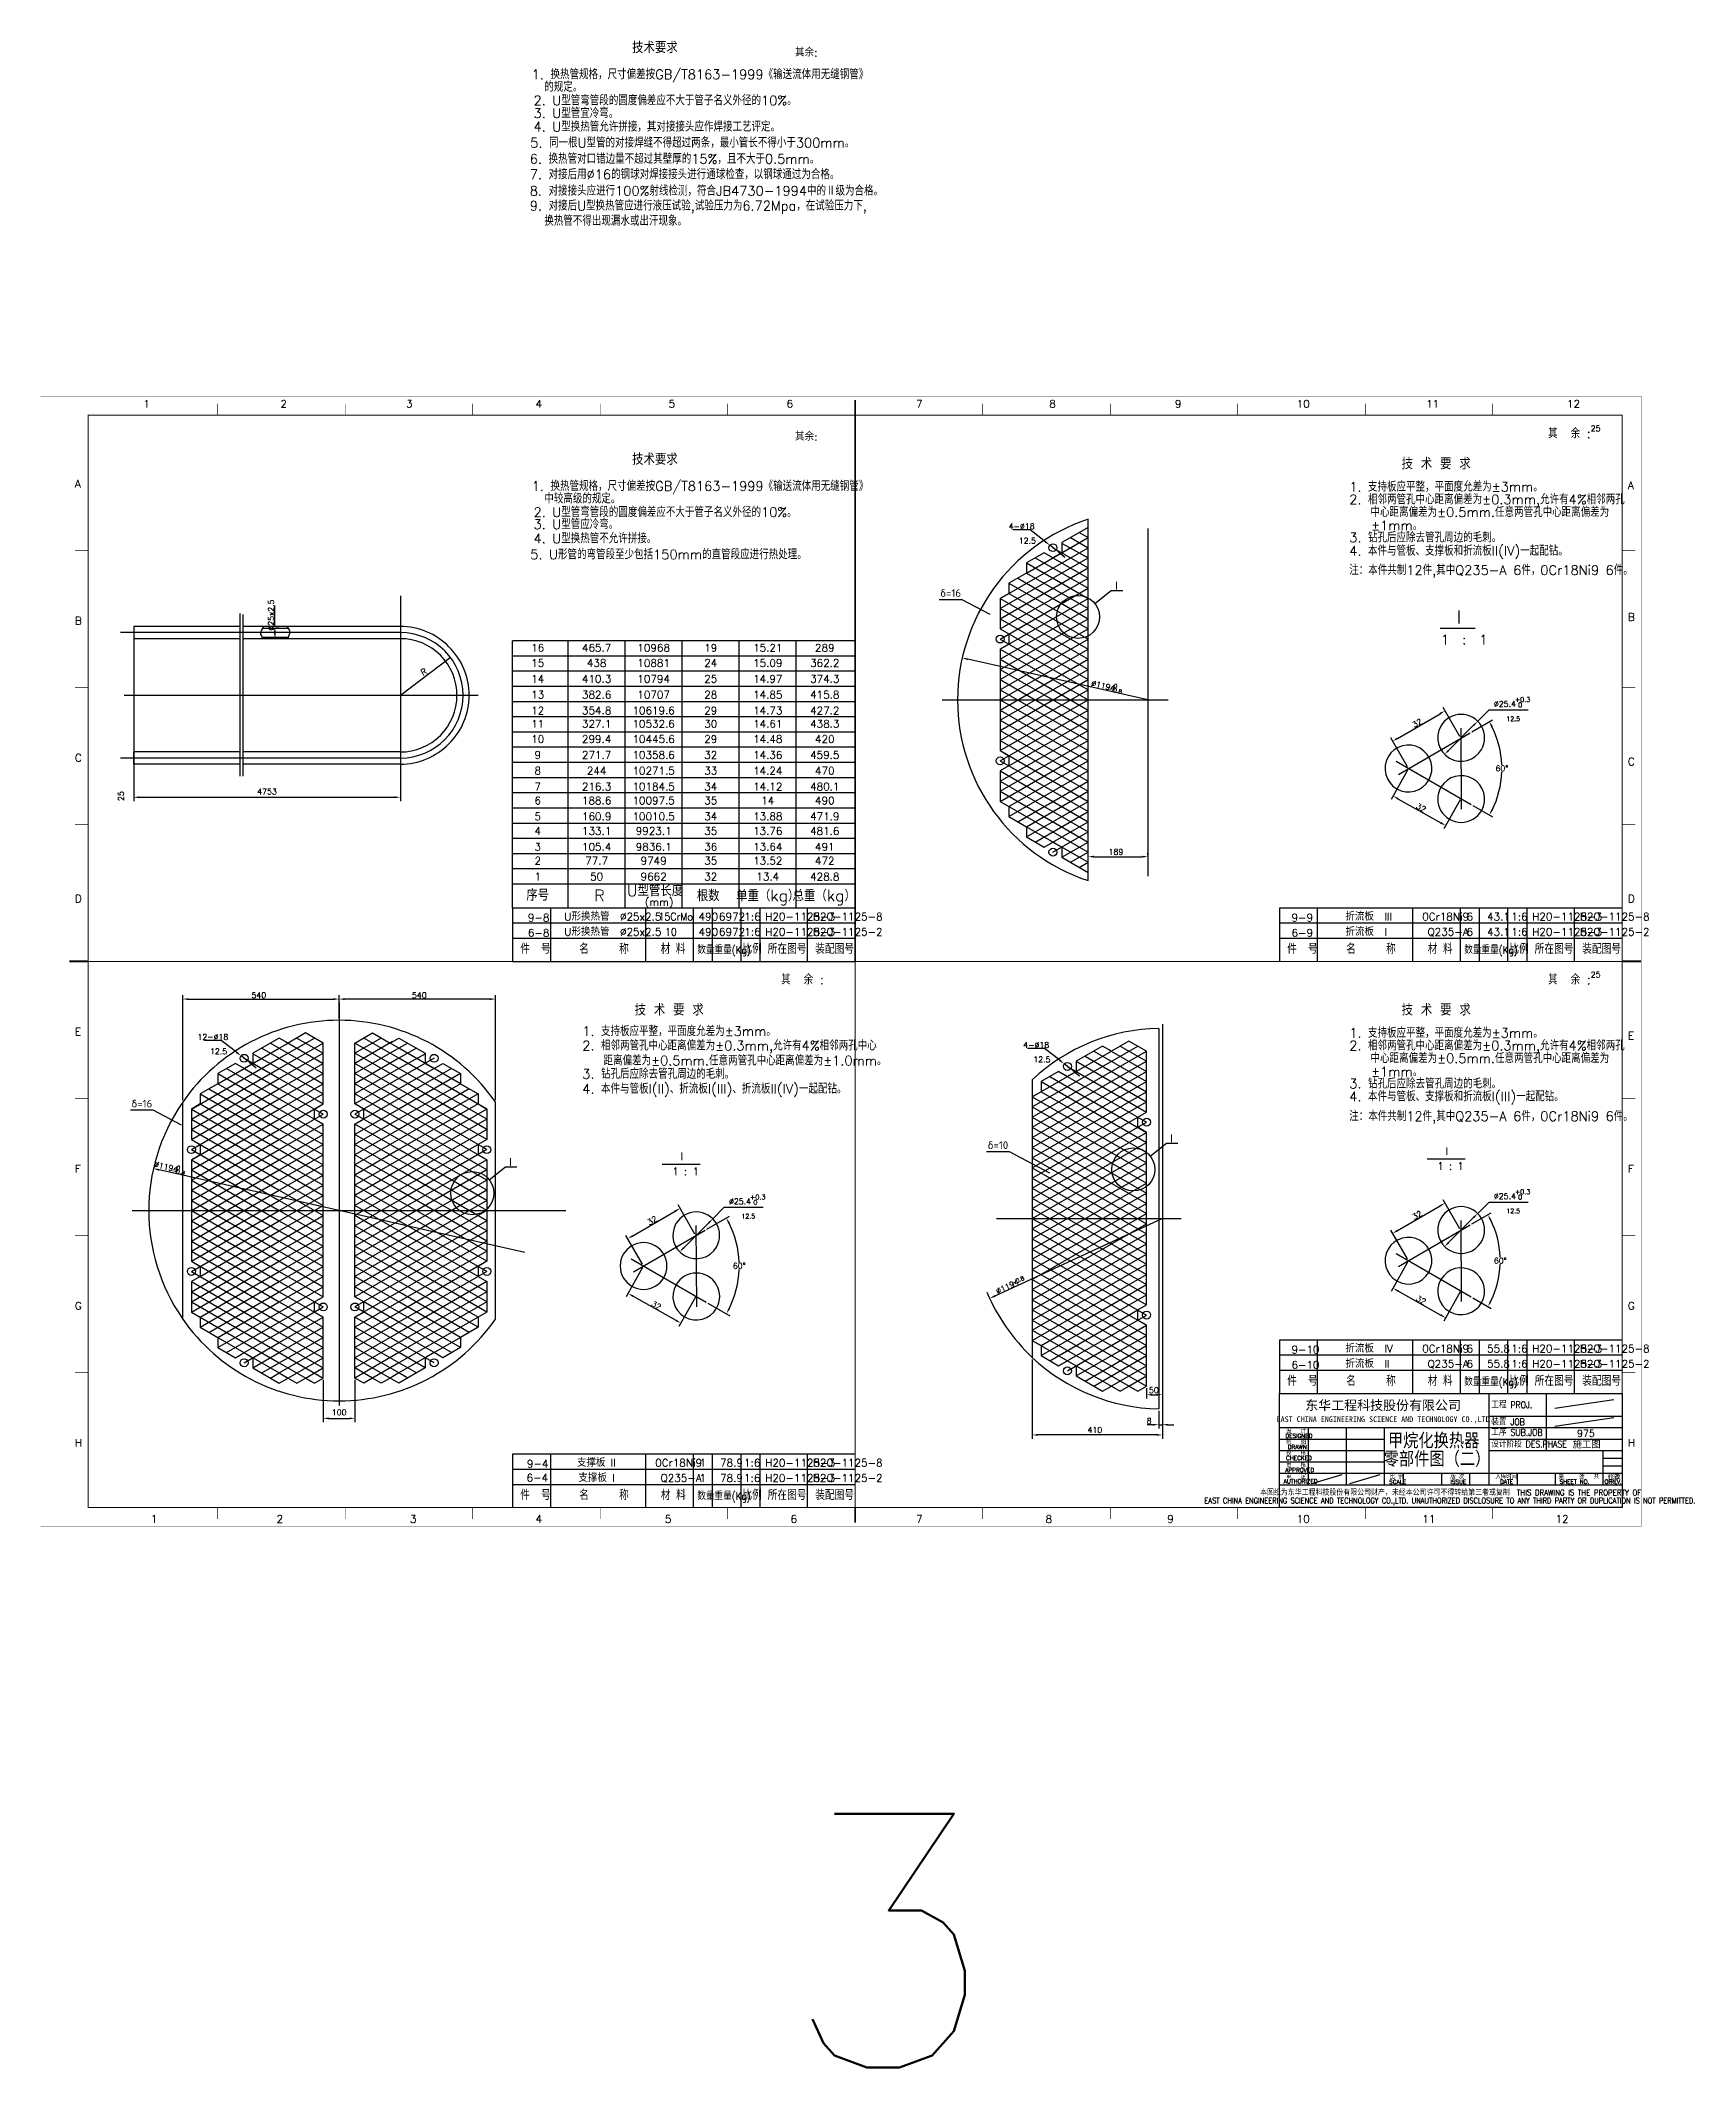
# Model space of a CAD drawing. Extents: x 49444 to 186655, y 41039 to 60167.
# Drawn here: x 90635 to 103671, y 44190 to 60167 of the extents above; entities that cross this region are included whole.
import ezdxf
from ezdxf.enums import TextEntityAlignment as Align

# ---------------------------------------------------------------- set-up
doc = ezdxf.new("R2010")
doc.units = 0
doc.header["$LTSCALE"] = 60
doc.header["$MEASUREMENT"] = 0
doc.header["$PDMODE"] = 3
doc.header["$PDSIZE"] = 0.001
doc.layers.get('0').update_dxf_attribs({"linetype": 'CONTINUOUS'})
doc.layers.get('DEFPOINTS').update_dxf_attribs({"linetype": 'CONTINUOUS'})
doc.styles.add('ST', font='')
doc.styles.get("Standard").update_dxf_attribs({"font": 'txt_l', "bigfont": 'hztxt_l'})
doc.styles.get('ST').set_extended_font_data('SimSun')
doc.dimstyles.get("Standard").update_dxf_attribs({"dimtxt": 0.18, "dimasz": 0.18, "dimexe": 0.18, "dimexo": 0.0625, "dimgap": 0.09, "dimtad": 0, "dimtih": 1, "dimtoh": 1, "dimdec": 4, "dimzin": 0, "dimdsep": 46, "dimtxsty": 'Standard', "dimcen": 0.09, "dimadec": 0, "dimazin": 0, "dimtfac": 1, "dimtdec": 4, "dimtofl": 0, "dimtmove": 0, "dimatfit": 3, "dimfxl": 0, "dimtolj": 1, "dimtzin": 0, "dimarcsym": 0})
doc.dimstyles.new('STANDARD$0', dxfattribs={"dimtxt": 3, "dimasz": 3, "dimexe": 2, "dimexo": 1, "dimgap": 0.5, "dimtad": 1, "dimdec": 0, "dimzin": 0, "dimdsep": 46, "dimtxsty": 'Standard', "dimcen": 1, "dimclrd": 256, "dimclre": 256, "dimclrt": 256, "dimadec": 0, "dimazin": 0, "dimtfac": 1.5, "dimtdec": 3, "dimtix": 1, "dimtmove": 0, "dimatfit": 2, "dimfxl": 0, "dimtolj": 1, "dimarcsym": 0})

msp = doc.modelspace()

# ---------------------------------------------------------------- texts
at = {"linetype": 'ByBlock'}
for s, height, p in [('技术要求', 90, (95297.39249, 60067.865765)), ('其余:', 59.94, (96581.937375, 60042.44603)), (' 1. 换热管规格，尺寸偏差按GB/T8163-1999《输送流体用无缝钢管》', 75, (94455.114796, 59863.064644)), ('的规定。', 75, (94605.842705, 59763.977446)), ('  2. U型管弯管段的圆度偏差应不大于管子名义外径的10%。', 75, (94417.614796, 59657.356684)), ('  3. U型管宜冷弯。', 75, (94417.614796, 59556.701766)), ('  4. U型换热管允许拼接，其对接接头应作焊接工艺评定。', 75, (94417.614796, 59450.277752)), ('6. 换热管对口错边量不超过其壁厚的15%，且不大于0.5mm。 ', 75, (94491.278345, 59196.510726)), ('5. 同一根U型管的对接焊缝不得超过两条，最小管长不得小于300mm。', 75, (94494.944012, 59324.359302)), ('7. 对接后用%%c16的钢球对焊接接头进行通球检查，以钢球通过为合格。', 75, (94491.278345, 59074.733164)), ('8. 对接接头应进行100%射线检测，符合JB4730-1994中的Ⅱ级为合格。', 75, (94491.278345, 58945.099313)), ('9. 对接后U型换热管应进行液压试验,试验压力为6.72Mpa，在试验压力下,', 75, (94491.278345, 58827.562612)), ('换热管不得出现漏水或出汗现象。', 75, (94605.644919, 58708.088949)), ('1', 60, (91446.067832, 57273.842399)), ('2', 60, (92526.067832, 57273.842399)), ('3', 60, (93516.067832, 57273.842399)), ('4', 60, (94536.067832, 57273.842399)), ('5', 60, (95586.067832, 57273.842399)), ('6', 60, (96516.067832, 57273.842399)), ('7', 60, (97536.067832, 57273.842399)), ('8', 60, (98586.067832, 57273.842399)), ('9', 60, (99576.067832, 57273.842399)), ('10', 60, (100536.067832, 57273.842399)), ('11', 60, (101556.067832, 57273.842399)), ('12', 60, (102666.067832, 57273.842399)), ('其余:', 59.94, (96581.937375, 57014.814457)), ('其  余 : ', 75, (102517.223347, 57032.54397)), ('技术要求', 90, (95297.39249, 56822.589827)), ('A', 60, (90906.067832, 56643.842399)), (' 1. 换热管规格，尺寸偏差按GB/T8163-1999《输送流体用无缝钢管》', 75, (94455.114796, 56617.788706)), ('中较高级的规定。', 75, (94605.842705, 56518.701509)), ('2. 相邻两管孔中心距离偏差为±0.3mm,允许有4%相邻两孔', 75, (100949.79473, 56512.406788)), ('1. 支持板应平整，平面度允差为±3mm。', 75, (100949.79473, 56612.384871)), ('A', 60, (103145.380144, 56632.118532)), ('  2. U型管弯管段的圆度偏差应不大于管子名义外径的10%。', 75, (94417.614796, 56412.080747)), ('  3. U型管应冷弯。', 75, (94417.614796, 56316.426683)), ('   中心距离偏差为±0.5mm.任意两管孔中心距离偏差为', 75, (100949.79473, 56412.428723)), ('  4. U型换热管不允许拼接。', 75, (94417.614796, 56205.001815)), ('3. 钻孔后应除去管孔周边的毛刺。', 75, (100949.79473, 56212.472557)), ('   ±1mm。', 75, (100954.796415, 56307.455009)), ('5. U形管的弯管段至少包括150mm的直管段应进行热处理。', 75, (94494.944012, 56079.083365)), ('4. 本件与管板、支撑板和折流板II(IV)一起配钻。', 75, (100949.79473, 56107.484939)), ('注：本件共制12件,其中Q235-A 6件，0Cr18Ni9 6件。', 75, (100949.79473, 55955.530115)), ('B', 60, (90906.067832, 55563.842399)), ('Ⅰ', 120, (101754.821026, 55558.982087)), ('B', 60, (103146.067832, 55593.842399)), ('1  :  1', 75, (101673.577235, 55407.377113)), ('+0.3', 37.5, (102255.416656, 54953.60214)), (' 0', 37.5, (102255.416656, 54911.675866)), ('C', 60, (90906.067832, 54483.842399)), ('C', 60, (103146.067832, 54453.842399)), ('D', 60, (90906.067832, 53373.842399)), ('(mm)', 59.9384296, (95397.895206, 53347.44213)), ('D', 60, (103146.067832, 53373.842399)), ('9-8', 60, (94476.06783, 53223.842393)), ('U形换热管  %%c25x2.5  ', 60, (94763.335895, 53231.548285)), ('490', 60, (95821.541931, 53231.548285)), ('6972', 60, (95982.709999, 53231.548285)), ('1:6', 60, (96182.456988, 53231.548285)), ('H20-1125-3', 60, (96346.811511, 53231.548285)), ('H20-1125-8', 60, (96721.811511, 53231.548285)), ('9-9', 60, (100494.530842, 53223.842399)), ('折流板  III', 60, (100919.497093, 53231.548291)), ('0Cr18Ni9', 60, (101524.857096, 53231.548291)), ('6', 60, (101874.311511, 53231.548291)), ('43.1', 60, (102036.137762, 53231.548291)), ('1:6', 60, (102227.192194, 53231.548291)), ('H20-1125-3', 60, (102391.811511, 53231.548291)), ('H20-1125-8', 60, (102766.811511, 53231.548291)), ('6-8', 60, (94476.067826, 53103.842393)), ('U形换热管  %%c25x2.5  ', 60, (94763.335895, 53111.548285)), ('490', 60, (95821.541931, 53111.548285)), ('6972', 60, (95982.709999, 53111.548285)), ('1:6', 60, (96182.456988, 53111.548285)), ('H20-1125-3', 60, (96346.811511, 53111.548285)), ('H20-1125-2', 60, (96721.811511, 53111.548285)), ('6-9', 60, (100494.530842, 53103.842399)), ('折流板  I', 60, (100919.497093, 53111.548291)), ('Q235-A', 60, (101566.811511, 53111.548291)), ('6', 60, (101874.311511, 53111.548291)), ('43.1', 60, (102036.137762, 53111.548291)), ('1:6', 60, (102227.192194, 53111.548291)), ('H20-1125-3', 60, (102391.811511, 53111.548291)), ('H20-1125-2', 60, (102766.811511, 53111.548291)), ('其  余 : ', 75, (96472.223347, 52727.543963)), ('其  余 : ', 75, (102517.223343, 52727.543963)), ('1. 支持板应平整，平面度允差为±3mm。', 75, (94904.794725, 52320.91865)), ('E', 60, (90906.067832, 52323.842399)), ('2. 相邻两管孔中心距离偏差为±0.3mm,允许有4%相邻两孔中心', 75, (94904.794725, 52207.406781)), ('2. 相邻两管孔中心距离偏差为±0.3mm,允许有4%相邻两孔', 75, (100949.794725, 52207.406781)), ('1. 支持板应平整，平面度允差为±3mm。', 75, (100949.794725, 52307.384864)), ('E', 60, (103146.067832, 52293.842399)), ('   距离偏差为±0.5mm.任意两管孔中心距离偏差为±1.0mm。', 75, (94904.794725, 52089.383834)), ('   中心距离偏差为±0.5mm.任意两管孔中心距离偏差为', 75, (100949.794725, 52107.428717)), ('3. 钻孔后应除去管孔周边的毛刺。', 75, (94904.794725, 51984.163507)), ('4. 本件与管板I(II)、折流板I(III)、折流板II(IV)一起配钻。', 75, (94904.794725, 51867.251251)), ('3. 钻孔后应除去管孔周边的毛刺。', 75, (100949.794725, 51907.472551)), ('   ±1mm。', 75, (100954.79641, 52002.455002)), ('4. 本件与管板、支撑板和折流板I(III)一起配钻。', 75, (100949.794725, 51806.67192)), ('注：本件共制12件,其中Q235-A 6件，0Cr18Ni9 6件。', 75, (100949.794725, 51650.530108)), ('F', 60, (90906.067832, 51243.842399)), ('I', 59.94, (95680.18121, 51341.328656)), ('1 : 1', 59.94, (101642.662971, 51265.062137)), ('I', 59.94, (101708.697737, 51382.895523)), ('F', 60, (103146.067832, 51243.842399)), ('1 : 1', 59.94, (95614.146444, 51223.49527)), ('+0.3', 37.5, (96226.900129, 51032.279138)), (' 0', 37.5, (96226.900129, 50990.352864)), ('+0.3', 37.5, (102255.416656, 51073.846005)), (' 0', 37.5, (102255.416656, 51031.919731)), ('G', 60, (90906.067832, 50163.842399)), ('G', 60, (103146.067832, 50163.842399)), ('9-10', 60, (100494.530842, 49818.842406)), ('折流板  IV', 60, (100919.497093, 49826.548298)), ('0Cr18Ni9', 60, (101524.857096, 49826.548298)), ('6', 60, (101874.311511, 49826.548298)), ('55.8', 60, (102036.137762, 49826.548298)), ('1:6', 60, (102227.192194, 49826.548298)), ('H20-1125-3', 60, (102391.811511, 49826.548298)), ('H20-1125-8', 60, (102766.811511, 49826.548298)), ('6-10', 60, (100494.530842, 49698.842406)), ('折流板  II', 60, (100919.497093, 49706.548298)), ('Q235-A', 60, (101566.811511, 49706.548298)), ('6', 60, (101874.311511, 49706.548298)), ('55.8', 60, (102036.137762, 49706.548298)), ('1:6', 60, (102227.192194, 49706.548298)), ('H20-1125-3', 60, (102391.811511, 49706.548298)), ('H20-1125-2', 60, (102766.811511, 49706.548298)), ('H', 60, (90906.067832, 49083.842399)), ('DESIGNED^J', 33, (100446.066763, 49152.544906)), ('DRAWN^J', 33, (100465.42763, 49064.617399)), ('H', 60, (103146.067832, 49083.842399)), ('9-4', 60, (94468.44099, 48918.842406)), ('支撑板 II', 60, (94862.67807, 48926.548297)), ('0Cr18Ni9', 60, (95479.857096, 48926.548297)), ('1', 60, (95829.311511, 48926.548297)), ('78.9', 60, (95991.137762, 48926.548297)), ('1:6', 60, (96180.084105, 48926.548297)), ('H20-1125-3', 60, (96346.811511, 48926.548297)), ('H20-1125-8', 60, (96721.811511, 48926.548297)), ('APPROVED^J', 33, (100445.459038, 48883.533666)), ('CHECKED^J', 33, (100451.692853, 48978.411719)), ('6-4', 60, (94466.322274, 48808.429436)), ('支撑板 I', 60, (94874.497093, 48806.548297)), ('Q235-A', 60, (95521.811511, 48806.548297)), ('1', 60, (95829.311511, 48806.548297)), ('78.9', 60, (95991.137762, 48806.548297)), ('1:6', 60, (96180.084105, 48806.548297)), ('H20-1125-3', 60, (96346.811511, 48806.548297)), ('H20-1125-2', 60, (96721.811511, 48806.548297)), ('AUTHORIZED', 33, (100432.859222, 48793.533666)), ('SCALE', 33, (101265.442609, 48790.036972)), ('ISSUE', 33, (101747.096535, 48790.036972)), ('DATE', 33, (102137.812394, 48791.342393)), ('SHEET NO.    OF^J', 33, (102607.7635, 48791.342393)), ('修改', 37.5, (102987.526515, 48824.821849)), ('1', 60, (91506.067832, 48483.842399)), ('2', 60, (92496.067832, 48483.842399)), ('3', 60, (93546.067832, 48483.842399)), ('4', 60, (94536.067832, 48483.842399)), ('5', 60, (95556.067832, 48483.842399)), ('6', 60, (96546.067832, 48483.842399)), ('7', 60, (97536.067832, 48483.842399)), ('8', 60, (98556.067832, 48483.842399)), ('9', 60, (99516.067832, 48483.842399)), ('10', 60, (100536.067832, 48483.842399)), ('11', 60, (101526.067832, 48483.842399)), ('12', 60, (102576.067832, 48483.842399)), ('3', 2000, (96463.320862, 44190.467601))]:
    msp.add_text(s, height=height).set_placement(p)
for p in [(102930.255725, 57087.301816), (102930.255721, 52782.301809)]:
    msp.add_text('25', height=45).set_placement(p, align=Align.RIGHT)
for s, height, p in [('技 术 要 求', 90, (101635.025295, 56787.231414)), ('δ=16', 60, (97808.782261, 55782.420488)), ('I', 60, (99114.616445, 55840.529114)), ('16', 59.9384296, (94553.762323, 55350.630933)), ('15', 59.9384296, (94553.762323, 55230.630933)), ('465.7', 59.9384296, (95018.285152, 55350.630933)), ('438', 59.9384296, (95018.285152, 55230.630933)), ('10968', 59.9384296, (95467.823377, 55350.630933)), ('10881', 59.9384296, (95467.823377, 55230.630933)), ('24', 59.9384296, (95917.361602, 55230.630933)), ('19', 59.9384296, (95917.361602, 55350.630933)), ('15.21', 59.9384296, (96366.899827, 55350.630933)), ('15.09', 59.9384296, (96366.899827, 55230.630933)), ('362.2', 59.9384296, (96816.438052, 55230.630933)), ('289', 59.9384296, (96816.438052, 55350.630933)), ('14', 59.9384296, (94553.762323, 55105.759205)), ('410.3', 59.9384296, (95018.285152, 55105.759205)), ('10794', 59.9384296, (95467.823377, 55105.759205)), ('25', 59.9384296, (95917.361602, 55105.759205)), ('14.97', 59.9384296, (96366.899827, 55105.759205)), ('374.3', 59.9384296, (96816.438052, 55105.759205)), ('13', 59.9384296, (94553.762323, 54980.887477)), ('382.6', 59.9384296, (95018.285152, 54980.887477)), ('10707', 59.9384296, (95467.823377, 54980.887477)), ('28', 59.9384296, (95917.361602, 54980.887477)), ('14.85', 59.9384296, (96366.899827, 54980.887477)), ('415.8', 59.9384296, (96816.438052, 54980.887477)), ('12', 59.9384296, (94553.762323, 54856.015748)), ('11', 59.9384296, (94553.762323, 54751.123497)), ('354.8', 59.9384296, (95018.285152, 54856.015748)), ('327.1', 59.9384296, (95018.285152, 54751.123497)), ('10619.6', 59.9384296, (95467.823377, 54856.015748)), ('10532.6', 59.9384296, (95467.823377, 54751.123497)), ('29', 59.9384296, (95917.361602, 54856.015748)), ('30', 59.9384296, (95917.361602, 54751.123497)), ('14.73', 59.9384296, (96366.899827, 54856.015748)), ('14.61', 59.9384296, (96366.899827, 54751.123497)), ('427.2', 59.9384296, (96816.438052, 54856.015748)), ('438.3', 59.9384296, (96816.438052, 54751.123497)), ('10', 59.9384296, (94553.762323, 54631.123497)), ('299.4', 59.9384296, (95018.285152, 54631.123497)), ('10445.6', 59.9384296, (95467.823377, 54631.123497)), ('29', 59.9384296, (95917.361602, 54631.123497)), ('14.48', 59.9384296, (96366.899827, 54631.123497)), ('420', 59.9384296, (96816.438052, 54631.123497)), ('9', 59.93843, (94553.762323, 54506.251768)), ('271.7', 59.9384296, (95018.285152, 54506.251768)), ('10358.6', 59.9384296, (95467.823377, 54506.251768)), ('32', 59.9384296, (95917.361602, 54506.251768)), ('14.36', 59.9384296, (96366.899827, 54506.251768)), ('459.5', 59.9384296, (96816.438052, 54506.251768)), ('8', 59.93843, (94553.762323, 54381.38004)), ('244', 59.9384296, (95018.285152, 54381.38004)), ('10271.5', 59.9384296, (95467.823377, 54381.38004)), ('33', 59.9384296, (95917.361602, 54381.38004)), ('14.24', 59.9384296, (96366.899827, 54381.38004)), ('470', 59.9384296, (96816.438052, 54381.38004)), ('7', 59.93843, (94553.762323, 54256.508312)), ('6', 59.93843, (94553.762323, 54146.621191)), ('216.3', 59.9384296, (95018.285152, 54256.508312)), ('188.6', 59.9384296, (95018.285152, 54146.621191)), ('10184.5', 59.9384296, (95467.823377, 54256.508312)), ('10097.5', 59.9384296, (95467.823377, 54146.621191)), ('34', 59.9384296, (95917.361602, 54256.508312)), ('35', 59.9384296, (95917.361602, 54146.621191)), ('14.12', 59.9384296, (96366.899827, 54256.508312)), ('14', 59.9384296, (96366.899827, 54146.621191)), ('480.1', 59.9384296, (96816.438052, 54256.508312)), ('490', 59.9384296, (96816.438052, 54146.621191)), ('5', 59.93843, (94553.762323, 54021.749463)), ('160.9', 59.9384296, (95018.285152, 54021.749463)), ('10010.5', 59.9384296, (95467.823377, 54021.749463)), ('34', 59.9384296, (95917.361602, 54021.749463)), ('13.88', 59.9384296, (96366.899827, 54021.749463)), ('471.9', 59.9384296, (96816.438052, 54021.749463)), ('4', 59.93843, (94553.762323, 53906.867473)), ('3', 59.93843, (94553.762323, 53781.995744)), ('133.1', 59.9384296, (95018.285152, 53906.867473)), ('105.4', 59.9384296, (95018.285152, 53781.995744)), ('9923.1', 59.9384296, (95467.823377, 53906.867473)), ('9836.1', 59.9384296, (95467.823377, 53781.995744)), ('35', 59.9384296, (95917.361602, 53906.867473)), ('36', 59.9384296, (95917.361602, 53781.995744)), ('13.76', 59.9384296, (96366.899827, 53906.867473)), ('13.64', 59.9384296, (96366.899827, 53781.995744)), ('481.6', 59.9384296, (96816.438052, 53906.867473)), ('491', 59.9384296, (96816.438052, 53781.995744)), ('2', 59.93843, (94553.762323, 53672.108624)), ('77.7', 59.9384296, (95018.285152, 53672.108624)), ('9749', 59.9384296, (95467.823377, 53672.108624)), ('35', 59.9384296, (95917.361602, 53672.108624)), ('13.52', 59.9384296, (96366.899827, 53672.108624)), ('472', 59.9384296, (96816.438052, 53672.108624)), ('1', 59.93843, (94553.762323, 53547.236895)), ('50', 59.9384296, (95018.285152, 53547.236895)), ('U型管长度', 89.9076444, (95477.813112, 53422.365167)), ('9662', 59.9384296, (95467.823377, 53547.236895)), ('32', 59.9384296, (95917.361602, 53547.236895)), ('13.4', 59.9384296, (96366.899827, 53547.236895)), ('428.8', 59.9384296, (96816.438052, 53547.236895)), ('序号', 89.9076444, (94553.762323, 53387.401083)), ('R', 89.907644, (95040.762063, 53382.406214)), ('根数', 89.9076444, (95897.382119, 53382.406214)), ('单重（kg）', 89.9076444, (96366.899817, 53382.406214)), ('总重（kg）', 89.9076444, (96811.44317, 53382.406214)), ('技 术 要 求', 90, (95590.02529, 52482.231408)), ('技 术 要 求', 90, (101635.02529, 52482.231408)), ('δ=16', 60, (91434.247099, 51757.421596)), ('δ=10', 60, (98181.290094, 51430.165451)), ('I', 60, (99549.737358, 51485.033718)), ('I', 60, (94340.169583, 51298.157621)), ('零部件图（二）', 120, (101641.501823, 48925.515231)), ('甲烷化换热器 ', 120, (101656.180706, 49069.771052))]:
    msp.add_text(s, height=height).set_placement(p, align=Align.CENTER)
for height, p in [(45, (98345.463246, 56246.756146)), (35.964, (102188.212831, 54839.246551)), (45, (91970.928084, 52221.757254)), (45, (98459.940978, 52158.245459)), (35.964, (96159.696304, 50917.923549)), (35.964, (102188.212831, 50959.490416))]:
    msp.add_text('12.5', height=height).set_placement(p, align=Align.TOP_LEFT)
msp.add_text('R', height=47.83212, rotation=30).set_placement((93649.642502, 55159.167222))
msp.add_text('25', height=45, rotation=90).set_placement((91245.988707, 54172.942082), align=Align.TOP_LEFT)
msp.add_text('4753', height=45, dxfattribs=at).set_placement((92420.357018, 54247.524822), align=Align.MIDDLE)
for s, height, width, p in [('15CrMo', 60, 0.9, (95506.596065, 53231.548285)), ('件  号', 75, 0.85, (94416.067826, 52968.842393)), ('名     称', 75, 0.85, (94881.067826, 52968.842393)), ('材 料', 75, 0.85, (95522.399758, 52968.842393)), ('10', 60, 0.9, (95557.420422, 53111.548285)), ('比例', 75, 0.85, (96167.377077, 52968.842393)), ('所在图号', 75, 0.85, (96366.067826, 52968.842393)), ('装配图号', 75, 0.85, (96741.067826, 52968.842393)), ('件  号', 75, 0.85, (100461.067827, 52968.842399)), ('名     称', 75, 0.85, (100926.067827, 52968.842399)), ('材 料', 75, 0.85, (101569.018312, 52968.842399)), ('比例', 75, 0.85, (102212.377078, 52968.842399)), ('所在图号', 75, 0.85, (102411.067827, 52968.842399)), ('装配图号', 75, 0.85, (102786.067827, 52968.842399)), ('数量', 60, 0.85, (95811.067826, 52968.842393)), ('重量(Kg)', 60, 0.85, (95946.067826, 52968.842393)), ('数量', 60, 0.85, (101856.067827, 52968.842399)), ('重量(Kg)', 60, 0.85, (101991.067827, 52968.842399)), ('件  号', 75, 0.85, (100461.067827, 49563.842406)), ('名     称', 75, 0.85, (100926.067827, 49563.842406)), ('材 料', 75, 0.85, (101569.018312, 49563.842406)), ('数量', 60, 0.85, (101856.067827, 49563.842406)), ('重量(Kg)', 60, 0.85, (101991.067827, 49563.842406)), ('比例', 75, 0.85, (102212.377078, 49563.842406)), ('所在图号', 75, 0.85, (102411.067827, 49563.842406)), ('装配图号', 75, 0.85, (102786.067827, 49563.842406)), ('工程 PROJ.', 52.5, 0.85, (102069.590785, 49386.992651)), ('设   计^J', 37.5, 0.85, (100451.951979, 49189.461941)), ('装置 JOB', 52.5, 0.85, (102069.590785, 49252.290595)), ('工序 SUB.JOB', 52.5, 0.85, (102069.590785, 49170.148978)), ('校   核^J', 37.5, 0.85, (100451.971088, 49013.467114)), ('制   图^J', 37.5, 0.85, (100451.971088, 49103.431611)), ('设计阶段 DES.PHASE', 52.5, 0.85, (102068.673594, 49077.869438)), ('审   核^J', 37.5, 0.85, (100451.971088, 48919.666298)), ('件  号', 75, 0.85, (94416.067827, 48663.842406)), ('名     称', 75, 0.85, (94881.067827, 48663.842406)), ('材 料', 75, 0.85, (95524.018312, 48663.842406)), ('数量', 60, 0.85, (95811.067827, 48663.842406)), ('重量(Kg)', 60, 0.85, (95946.067827, 48663.842406)), ('比例', 75, 0.85, (96167.377078, 48663.842406)), ('所在图号', 75, 0.85, (96366.067827, 48663.842406)), ('装配图号', 75, 0.85, (96741.067827, 48663.842406)), ('审   定', 37.5, 0.85, (100451.971088, 48829.666298)), (' 比 例', 37.5, 0.85, (101246.559218, 48828.42782)), ('版 次', 37.5, 0.85, (101746.800015, 48828.42782)), ('入库时间', 37.5, 0.85, (102101.537389, 48828.42782)), ('第     张   共     张^J', 37.5, 0.85, (102599.813164, 48829.61603)), ('REV.', 33, 0.85, (103010.523837, 48789.745467))]:
    msp.add_text(s, height=height, dxfattribs=dict(width=width)).set_placement(p)
at = {"style": 'ST'}
msp.add_text('东华工程科技股份有限公司', height=75, dxfattribs=at).set_placement((101216.644443, 49372.931062), align=Align.CENTER)
at = {"style": 'ST', "width": 0.9}
msp.add_text('EAST CHINA ENGINEERING SCIENCE AND TECHNOLOGY CO.,LTD.', height=45, dxfattribs=at).set_placement((101232.800045, 49277.50545), align=Align.CENTER)
for s, p in [('975', (102745.319398, 49188.8424)), ('施工图', (102710.918188, 49098.8424))]:
    msp.add_text(s, height=54.4251969).set_placement(p, align=Align.MIDDLE_LEFT)
for s, width, p in [('本图纸为东华工程科技股份有限公司财产，未经本公司许可不得转给第三者或复制  THIS DRAWING IS THE PROPERTY OF', 0.9, (101749.305296, 48699.533588)), ('EAST CHINA ENGINEERING SCIENCE AND TECHNOLOGY CO.,LTD. UNAUTHORIZED DISCLOSURE TO ANY THIRD PARTY OR DUPLICATION IS NOT PERMITTED.', 0.85, (101743.01264, 48636.481634))]:
    msp.add_text(s, height=45, dxfattribs=dict(width=width)).set_placement(p, align=Align.CENTER)
at = {"char_height": 45, "attachment_point": 5}
for s, insert in [('\\A1;4-%%c18', (98368.161973, 56338.583963)), ('%%C25.4', (102176.575516, 54937.703105)), ('12-%%c18', (91993.62681, 52313.585072)), ('\\A1;4-%%c18', (98482.639705, 52250.073277)), ('%%C25.4', (96148.058989, 51016.380103)), ('%%C25.4', (102176.575516, 51057.946969))]:
    msp.add_mtext(s, dxfattribs=dict(at, insert=insert))
at = {"attachment_point": 5}
for s, insert, char_height, rotation in [('\\A1;%%c1194', (99011.345991, 55081.199356), 45, 347.2627434828), ('-0.8', (99107.495847, 55044.224977), 31.5, 347), ('0', (99107.495847, 55079.1196), 31.5, 347), ('\\A1;%%c1194', (91624.986783, 51288.90722), 45, 347.2627434828), ('0', (91722.125001, 51281.38389), 31.5, 347), ('-0.8', (91722.125001, 51249.680625), 31.5, 347), ('\\A1;%%c1194', (98256.18731, 50346.087321), 45, 24.8009566972), ('-0.8', (98339.024051, 50393.92823), 31.5, 25)]:
    msp.add_mtext(s, dxfattribs=dict(at, insert=insert, char_height=char_height, rotation=rotation))

# ---------------------------------------------------------------- blocks, each defined once
blk = doc.blocks.new('*D117')
at = {"lineweight": -2}
for p, q in [((98892, 53561), (98892, 53764)), ((98937, 53734), (99318, 53734)), ((99363, 53749), (99363, 53764))]:
    blk.add_line(p, q, dxfattribs=at)
for points in [[(98937, 53742), (98937, 53727), (98892, 53734)], [(99318, 53742), (99318, 53727), (99363, 53734)]]:
    blk.add_solid(points)
at = {"layer": 'DEFPOINTS', "color": 0}
for p in [(99363, 53734), (99363, 53734), (98892, 53546)]:
    blk.add_point(p, dxfattribs=at)
at = {"insert": (99111, 53772), "char_height": 45, "attachment_point": 5}
blk.add_mtext('\\A1;189', dxfattribs=at)
blk = doc.blocks.new('*D121')
at = {"lineweight": -2}
for p, q in [((98452, 49772), (98452, 49146)), ((99477, 49716), (99477, 49146)), ((99432, 49176), (98497, 49176))]:
    blk.add_line(p, q, dxfattribs=at)
for points in [[(98497, 49184), (98497, 49169), (98452, 49176)], [(99432, 49184), (99432, 49169), (99477, 49176)]]:
    blk.add_solid(points)
at = {"layer": 'DEFPOINTS', "color": 0}
for p in [(98452, 49787), (99477, 49731), (98452, 49176)]:
    blk.add_point(p, dxfattribs=at)
at = {"insert": (98945, 49215), "char_height": 45, "attachment_point": 5}
blk.add_mtext('\\A1;410', dxfattribs=at)
blk = doc.blocks.new('*D123')
at = {"lineweight": -2}
for p, q in [((99403, 49257), (99358, 49257)), ((99448, 49367), (99448, 49227)), ((99448, 49257), (99477, 49257)), ((99477, 49329), (99477, 49227)), ((99522, 49257), (99567, 49257))]:
    blk.add_line(p, q, dxfattribs=at)
for points in [[(99403, 49264), (99403, 49249), (99448, 49257)], [(99522, 49264), (99522, 49249), (99477, 49257)]]:
    blk.add_solid(points)
at = {"layer": 'DEFPOINTS', "color": 0}
for p in [(99448, 49382), (99477, 49344), (99477, 49257)]:
    blk.add_point(p, dxfattribs=at)
at = {"insert": (99373, 49287), "char_height": 45, "attachment_point": 5}
blk.add_mtext('\\A1;8', dxfattribs=at)
blk = doc.blocks.new('*D126')
at = {"color": 0, "lineweight": -2}
for p, q in [((101915, 50839), (102068, 50927)), ((101923, 50257), (102069, 50173))]:
    blk.add_line(p, q, dxfattribs=at)
for start, end in [(2.2266, 26.5455), (333.5672, 357.8862)]:
    blk.add_arc((101417, 50550), 723, start, end, dxfattribs=at)
at = {"color": 0}
for points in [[(102057, 50869), (102070, 50876), (102042, 50912)], [(102071, 50224), (102058, 50231), (102043, 50188)]]:
    blk.add_solid(points, dxfattribs=at)
at = {"layer": 'DEFPOINTS', "color": 0}
for p in [(101902, 50831), (101318, 50607), (101337, 50503), (102129, 50425), (101910, 50265)]:
    blk.add_point(p, dxfattribs=at)
at = {"color": 0, "insert": (102140, 50550), "char_height": 45, "attachment_point": 5}
blk.add_mtext('\\A1;60%%d', dxfattribs=at)
blk = doc.blocks.new('*D125')
at = {"lineweight": -2}
for p, q in [((101410, 50537), (101280, 50307)), ((101334, 50311), (101671, 50121)), ((101825, 50303), (101696, 50073))]:
    blk.add_line(p, q, dxfattribs=at)
for points in [[(101338, 50317), (101331, 50304), (101295, 50333)], [(101675, 50128), (101668, 50115), (101711, 50099)]]:
    blk.add_solid(points)
at = {"layer": 'DEFPOINTS', "color": 0}
for p in [(101417, 50550), (101833, 50316), (101711, 50099)]:
    blk.add_point(p, dxfattribs=at)
at = {"insert": (101516, 50240), "char_height": 45, "attachment_point": 5, "rotation": 330.6445}
blk.add_mtext('\\A1;32', dxfattribs=at)
blk = doc.blocks.new('*D124')
at = {"lineweight": -2}
for p, q in [((101331, 50788), (101666, 50982)), ((101822, 50802), (101690, 51030)), ((101410, 50563), (101277, 50791))]:
    blk.add_line(p, q, dxfattribs=at)
for points in [[(101662, 50988), (101669, 50975), (101705, 51004)], [(101327, 50794), (101335, 50781), (101292, 50765)]]:
    blk.add_solid(points)
at = {"layer": 'DEFPOINTS', "color": 0}
for p in [(101705, 51004), (101829, 50789), (101417, 50550)]:
    blk.add_point(p, dxfattribs=at)
at = {"insert": (101485, 50908), "char_height": 45, "attachment_point": 5, "rotation": 30.1127}
blk.add_mtext('\\A1;32', dxfattribs=at)
blk = doc.blocks.new('*D128')
at = {"lineweight": -2}
for p, q in [((101331, 54667), (101666, 54861)), ((101822, 54682), (101690, 54910)), ((101410, 54442), (101277, 54671))]:
    blk.add_line(p, q, dxfattribs=at)
for points in [[(101662, 54868), (101669, 54855), (101705, 54884)], [(101327, 54674), (101335, 54661), (101292, 54645)]]:
    blk.add_solid(points)
at = {"layer": 'DEFPOINTS', "color": 0}
for p in [(101705, 54884), (101829, 54669), (101417, 54429)]:
    blk.add_point(p, dxfattribs=at)
at = {"insert": (101485, 54788), "char_height": 45, "attachment_point": 5, "rotation": 30.1127}
blk.add_mtext('\\A1;32', dxfattribs=at)
blk = doc.blocks.new('*D129')
at = {"lineweight": -2}
for p, q in [((101410, 54416), (101280, 54186)), ((101334, 54191), (101671, 54001)), ((101825, 54183), (101696, 53953))]:
    blk.add_line(p, q, dxfattribs=at)
for points in [[(101338, 54197), (101331, 54184), (101295, 54213)], [(101675, 54008), (101668, 53994), (101711, 53979)]]:
    blk.add_solid(points)
at = {"layer": 'DEFPOINTS', "color": 0}
for p in [(101417, 54429), (101833, 54196), (101711, 53979)]:
    blk.add_point(p, dxfattribs=at)
at = {"insert": (101516, 54120), "char_height": 45, "attachment_point": 5, "rotation": 330.6445}
blk.add_mtext('\\A1;32', dxfattribs=at)
blk = doc.blocks.new('*D127')
at = {"color": 0, "lineweight": -2}
for p, q in [((101915, 54718), (102080, 54814)), ((101923, 54137), (102080, 54047))]:
    blk.add_line(p, q, dxfattribs=at)
for start, end in [(2.1884, 26.6083), (333.5044, 357.9244)]:
    blk.add_arc((101417, 54429), 736, start, end, dxfattribs=at)
at = {"color": 0}
for points in [[(102068, 54755), (102082, 54763), (102054, 54799)], [(102082, 54098), (102069, 54105), (102054, 54062)]]:
    blk.add_solid(points, dxfattribs=at)
at = {"layer": 'DEFPOINTS', "color": 0}
for p in [(101902, 54711), (101318, 54486), (101337, 54383), (102142, 54302), (101910, 54145)]:
    blk.add_point(p, dxfattribs=at)
at = {"color": 0, "insert": (102153, 54430), "char_height": 45, "attachment_point": 5}
blk.add_mtext('\\A1;60%%d', dxfattribs=at)
blk = doc.blocks.new('*D120')
at = {"color": 0, "lineweight": -2}
for p, q in [((95887, 50797), (96066, 50901)), ((95895, 50216), (96067, 50116))]:
    blk.add_line(p, q, dxfattribs=at)
for start, end in [(2.1388, 26.6897), (333.423, 357.9739)]:
    blk.add_arc((95389, 50508), 753, start, end, dxfattribs=at)
at = {"color": 0}
for points in [[(96055, 50843), (96068, 50850), (96040, 50886)], [(96069, 50168), (96056, 50175), (96041, 50131)]]:
    blk.add_solid(points, dxfattribs=at)
at = {"layer": 'DEFPOINTS', "color": 0}
for p in [(95874, 50789), (95290, 50565), (95309, 50462), (96131, 50378), (95882, 50223)]:
    blk.add_point(p, dxfattribs=at)
at = {"color": 0, "insert": (96142, 50509), "char_height": 45, "attachment_point": 5}
blk.add_mtext('\\A1;60%%d', dxfattribs=at)
blk = doc.blocks.new('*D118')
at = {"lineweight": -2}
for p, q in [((95381, 50495), (95252, 50265)), ((95306, 50269), (95643, 50080)), ((95797, 50261), (95667, 50031))]:
    blk.add_line(p, q, dxfattribs=at)
for points in [[(95309, 50276), (95302, 50263), (95267, 50291)], [(95647, 50086), (95639, 50073), (95682, 50058)]]:
    blk.add_solid(points)
at = {"layer": 'DEFPOINTS', "color": 0}
for p in [(95389, 50508), (95804, 50274), (95682, 50058)]:
    blk.add_point(p, dxfattribs=at)
at = {"insert": (95488, 50198), "char_height": 45, "attachment_point": 5, "rotation": 330.6445}
blk.add_mtext('\\A1;32', dxfattribs=at)
blk = doc.blocks.new('*D119')
at = {"lineweight": -2}
for p, q in [((95793, 50760), (95661, 50989)), ((95303, 50746), (95637, 50940)), ((95381, 50521), (95249, 50749))]:
    blk.add_line(p, q, dxfattribs=at)
for points in [[(95633, 50946), (95641, 50933), (95676, 50963)], [(95299, 50752), (95306, 50739), (95264, 50723)]]:
    blk.add_solid(points)
at = {"layer": 'DEFPOINTS', "color": 0}
for p in [(95676, 50963), (95801, 50747), (95389, 50508)]:
    blk.add_point(p, dxfattribs=at)
at = {"insert": (95456, 50867), "char_height": 45, "attachment_point": 5, "rotation": 30.1127}
blk.add_mtext('\\A1;32', dxfattribs=at)
blk = doc.blocks.new('*D114')
at = {"lineweight": -2}
for p, q in [((92863, 49610), (92863, 49277)), ((93113, 49610), (93113, 49277)), ((92908, 49307), (93068, 49307))]:
    blk.add_line(p, q, dxfattribs=at)
for points in [[(92908, 49314), (92908, 49299), (92863, 49307)], [(93068, 49314), (93068, 49299), (93113, 49307)]]:
    blk.add_solid(points)
at = {"layer": 'DEFPOINTS', "color": 0}
for p in [(92863, 49625), (93113, 49625), (93113, 49307)]:
    blk.add_point(p, dxfattribs=at)
at = {"insert": (92989, 49354), "char_height": 45, "attachment_point": 5}
blk.add_mtext('\\A1;100', dxfattribs=at)
blk = doc.blocks.new('*D116')
at = {"lineweight": -2}
for p, q in [((92471, 55453), (92453, 55453)), ((92483, 55498), (92483, 55503)), ((92488, 55548), (92513, 55548))]:
    blk.add_line(p, q, dxfattribs=at)
for points in [[(92475, 55503), (92490, 55503), (92483, 55548)], [(92475, 55498), (92490, 55498), (92483, 55453)]]:
    blk.add_solid(points)
at = {"layer": 'DEFPOINTS', "color": 0}
for p in [(92473, 55548), (92483, 55548), (92486, 55453)]:
    blk.add_point(p, dxfattribs=at)
at = {"insert": (92452, 55638), "char_height": 45, "attachment_point": 5, "rotation": 90}
blk.add_mtext('\\A1;%%C25x2.5', dxfattribs=at)
blk = doc.blocks.new('*D122')
at = {"lineweight": -2}
for p, q in [((99352, 49546), (99352, 49463)), ((99477, 49546), (99477, 49463)), ((99397, 49493), (99432, 49493))]:
    blk.add_line(p, q, dxfattribs=at)
for points in [[(99397, 49500), (99397, 49485), (99352, 49493)], [(99432, 49500), (99432, 49485), (99477, 49493)]]:
    blk.add_solid(points)
at = {"layer": 'DEFPOINTS', "color": 0}
for p in [(99352, 49561), (99477, 49561), (99477, 49493)]:
    blk.add_point(p, dxfattribs=at)
at = {"insert": (99410, 49529), "char_height": 45, "attachment_point": 5}
blk.add_mtext('\\A1;50', dxfattribs=at)
blk = doc.blocks.new('*D115')
at = {"lineweight": -2}
for p, q in [((91756, 51815), (91756, 52642)), ((91801, 52612), (92943, 52612)), ((92988, 52460), (92988, 52642))]:
    blk.add_line(p, q, dxfattribs=at)
for points in [[(91801, 52619), (91801, 52604), (91756, 52612)], [(92943, 52619), (92943, 52604), (92988, 52612)]]:
    blk.add_solid(points)
at = {"layer": 'DEFPOINTS', "color": 0}
for p in [(92988, 52612), (92988, 52445), (91756, 51800)]:
    blk.add_point(p, dxfattribs=at)
at = {"insert": (92356, 52642), "char_height": 45, "attachment_point": 5}
blk.add_mtext('\\A1;540', dxfattribs=at)
blk = doc.blocks.new('*D113')
at = {"lineweight": -2}
for p, q in [((92988, 52460), (92988, 52642)), ((94176, 52612), (93033, 52612)), ((94221, 51815), (94221, 52642))]:
    blk.add_line(p, q, dxfattribs=at)
for points in [[(93033, 52619), (93033, 52604), (92988, 52612)], [(94176, 52619), (94176, 52604), (94221, 52612)]]:
    blk.add_solid(points)
at = {"layer": 'DEFPOINTS', "color": 0}
for p in [(92988, 52612), (92988, 52445), (94221, 51800)]:
    blk.add_point(p, dxfattribs=at)
at = {"insert": (93621, 52642), "char_height": 45, "attachment_point": 5}
blk.add_mtext('\\A1;540', dxfattribs=at)

# ---------------------------------------------------------------- dimensions: what is measured, and where the dimension line sits
for base, p1, p2, angle, text, override, picture, middle in [((92482.538774, 55548.201798), (92485.727582, 55452.537558), (92472.97235, 55548.201798), 90, '%%C25x2.5', {"dimscale": 15, "dimgap": 0.1, "dimcen": 3, "dimtdec": 5, "dimtmove": 2, "dimatfit": 3}, '*D116', (92452.486941, 55637.970146)), ((92988.429501, 52611.671192), (94220.997017, 51799.685339), (92988.429501, 52444.820762), 180, '540', {"dimscale": 15, "dimgap": 0.1, "dimcen": 3, "dimtdec": 0, "dimtmove": 2, "dimatfit": 3}, '*D113', (93620.978202, 52642.042704))]:
    dim = msp.add_linear_dim(base=base, p1=p1, p2=p2, angle=angle, text=text, dimstyle='STANDARD$0', override=override)
    dim.commit()
    dim.dimension.update_dxf_attribs({"geometry": picture, "text_midpoint": middle, "dimtype": 160})
for p1, p2, distance, picture, middle in [((101417.03561, 54429.47257), (101829.439818, 54668.656616), 248.799693, '*D128', (101484.68038, 54787.96693)), ((101417.03561, 54429.47257), (101832.564555, 54195.759209), -248.799693, '*D129', (101516.251784, 54119.623243)), ((95388.519083, 50508.149568), (95800.923291, 50747.333614), 248.799693, '*D119', (95456.163853, 50866.643927)), ((101417.03561, 50549.716435), (101829.439818, 50788.900481), 248.799693, '*D124', (101484.68038, 50908.210794)), ((95388.519083, 50508.149568), (95804.048027, 50274.436207), -248.799693, '*D118', (95487.735257, 50198.300241)), ((101417.03561, 50549.716435), (101832.564555, 50316.003074), -248.799693, '*D125', (101516.251784, 50239.867108))]:
    dim = msp.add_aligned_dim(p1=p1, p2=p2, distance=distance, text='32', dimstyle='STANDARD$0', override={"dimscale": 15, "dimgap": 0.1, "dimdec": 2, "dimcen": 3, "dimtdec": 2, "dimtmove": 2, "dimatfit": 3})
    dim.commit()
    dim.dimension.update_dxf_attribs({"geometry": picture, "text_midpoint": middle})
for base, line1, line2, picture, middle in [((102141.790912, 54302.168362), ((101318.493962, 54486.365617), (101910.30291, 54144.684561)), ((101337.135429, 54383.132479), (101902.103126, 54710.799503)), '*D127', (102152.886196, 54430.195969)), ((96130.510679, 50377.817782), ((95289.977435, 50565.042615), (95881.786383, 50223.361559)), ((95308.618902, 50461.809477), (95873.586599, 50789.476501)), '*D120', (96141.869834, 50508.890171)), ((102129.042044, 50424.651582), ((101318.493962, 50606.609482), (101910.30291, 50264.928426)), ((101337.135429, 50503.376344), (101902.103126, 50831.043368)), '*D126', (102139.942156, 50550.427109))]:
    dim = msp.add_angular_dim_2l(base=base, line1=line1, line2=line2, text='60%%d', dimstyle='Standard', override={"dimscale": 15, "dimtxt": 3, "dimasz": 3, "dimexe": 2, "dimexo": 1, "dimgap": 0.1, "dimtad": 1, "dimdec": 2, "dimcen": 3, "dimtdec": 2, "dimtofl": 1, "dimtmove": 2})
    dim.commit()
    dim.dimension.update_dxf_attribs({"geometry": picture, "text_midpoint": middle})
for base, p1, p2, text, override, picture, middle in [((99362.964663, 53734.366242), (98891.547085, 53545.797686), (99362.964663, 53734.366242), '189', {"dimscale": 15, "dimgap": 0.1, "dimcen": 3, "dimtdec": 5, "dimtmove": 2, "dimatfit": 3}, '*D117', (99111.359638, 53771.53601)), ((92988.429501, 52611.671192), (91755.861985, 51799.685339), (92988.429501, 52444.820762), '540', {"dimscale": 15, "dimgap": 0.1, "dimcen": 3, "dimtdec": 0, "dimtmove": 2, "dimatfit": 3}, '*D115', (92355.8808, 52642.042704)), ((98451.766009, 49176.203045), (99477.442395, 49730.748751), (98451.766009, 49786.752979), '410', {"dimscale": 15, "dimgap": 0.1, "dimdec": 2, "dimcen": 3, "dimtdec": 2, "dimtmove": 2, "dimatfit": 3}, '*D121', (98944.986108, 49214.793445)), ((93113.431592, 49306.646991), (92863.42741, 49624.794832), (93113.431592, 49624.794832), '100', {"dimscale": 15, "dimgap": 0.1, "dimcen": 3, "dimtdec": 2, "dimtmove": 2, "dimatfit": 3}, '*D114', (92989.157754, 49354.095401)), ((99477.442395, 49492.747994), (99352.440304, 49561.283038), (99477.442395, 49561.283038), '50', {"dimscale": 15, "dimgap": 0.1, "dimcen": 3, "dimtdec": 0, "dimtmove": 2, "dimatfit": 3}, '*D122', (99410.177429, 49529.433435)), ((99477.442395, 49256.869781), (99448.251749, 49381.568024), (99477.442395, 49344.452857), '8', {"dimscale": 15, "dimgap": 0.1, "dimdec": 2, "dimcen": 3, "dimtdec": 2, "dimtmove": 2, "dimatfit": 3}, '*D123', (99373.022338, 49286.582243))]:
    dim = msp.add_linear_dim(base=base, p1=p1, p2=p2, text=text, dimstyle='STANDARD$0', override=override)
    dim.commit()
    dim.dimension.update_dxf_attribs({"geometry": picture, "text_midpoint": middle, "dimtype": 160})

# ---------------------------------------------------------------- linework, layer by layer
for p, q in [((97056.067823, 57213.842392), (97056.067823, 52908.842392)), ((97056.067828, 52908.842392), (97056.067828, 57213.842392)), ((98406.57418, 55969.821424), (98891.547085, 56249.821257)), ((98554.543319, 56217.035033), (98519.207056, 56244.898064)), ((98752.982252, 56249.821257), (98891.547085, 56169.823649)), ((98822.268074, 56289.820584), (98891.547085, 56249.821257)), ((98891.547085, 53545.797686), (98891.547085, 56393.816622)), ((99362.964663, 56320.596954), (99362.964663, 53580.542481)), ((98198.723445, 55769.820884), (98891.547085, 56169.823649)), ((98198.723445, 55689.815942), (98891.547085, 56089.818708)), ((98475.852586, 56089.818708), (98891.547085, 55849.818028)), ((98638.955256, 56150.475296), (98589.879583, 56189.172002)), ((98614.417419, 56169.823649), (98891.547085, 56009.821101)), ((98614.417419, 56089.818708), (98891.547085, 55929.816683)), ((98674.291519, 56122.612266), (98709.627782, 56094.749235)), ((98687.198266, 56203.768829), (98891.547085, 56089.818708)), ((98198.723445, 55609.818335), (98891.547085, 56009.821101)), ((98198.723445, 55529.813918), (98891.547085, 55929.816683)), ((98337.288277, 55929.816683), (98891.547085, 55609.817872)), ((98406.573575, 56049.826191), (98891.547085, 55769.820421)), ((98406.573575, 55969.821773), (98891.547085, 55689.81548)), ((93471.069254, 55790.551206), (93471.069254, 54256.734558)), ((98198.723445, 55449.815263), (98891.547085, 55849.818028)), ((98198.723445, 55769.820421), (98891.547085, 55369.810382)), ((98198.723445, 55369.817656), (98891.547085, 55769.820421)), ((98268.002456, 55889.817356), (98891.547085, 55529.812931)), ((98268.002456, 55809.819225), (98891.547085, 55449.815324)), ((92205.112478, 55650.243654), (92205.112478, 54368.342838)), ((92230.622942, 55643.866038), (92230.622942, 54368.342838)), ((92482.538772, 55548.201808), (92482.538772, 55713.884963)), ((98198.723445, 55689.82229), (98891.547085, 55289.812251)), ((98198.723445, 55289.812714), (98891.547085, 55689.81548)), ((98198.723445, 55609.824159), (98891.547085, 55209.81412)), ((98198.723445, 55209.815107), (98891.547085, 55609.817872)), ((93471.069254, 55500.369678), (91264.414118, 55500.369678)), ((98198.723445, 55529.819741), (98891.547085, 55129.809703)), ((98198.723445, 55129.810165), (98891.547085, 55529.812931)), ((98198.723445, 55449.82161), (98891.547085, 55049.811572)), ((98198.723445, 55049.812558), (98891.547085, 55449.815324)), ((101665.525162, 55535.517471), (101942.964594, 55535.517471)), ((93471.069254, 55006.104438), (93864.584552, 55305.176065)), ((97056.067823, 55435.543709), (94356.067828, 55435.543709)), ((97056.067823, 55315.543709), (94356.067828, 55315.543709)), ((99362.964663, 54969.807154), (97943.758009, 55290.609034)), ((98198.723445, 55369.817193), (98891.547085, 54969.807154)), ((98198.723445, 54969.807617), (98891.547085, 55369.810382)), ((98198.723445, 55289.819062), (98891.547085, 54889.809023)), ((98198.723445, 54889.809486), (98891.547085, 55289.812251)), ((97056.067823, 55195.66685), (94356.067823, 55195.66685)), ((98198.723445, 55209.814644), (98891.547085, 54809.804605)), ((98198.723445, 54809.811355), (98891.547085, 55209.81412)), ((98198.723445, 55129.816513), (98891.547085, 54729.806474)), ((98198.723445, 54729.806937), (98891.547085, 55129.809703)), ((91293.11339, 55006.104438), (94083.32039, 55006.104438)), ((97056.067823, 55075.789991), (94356.067823, 55075.789991)), ((97741.49356, 54969.807154), (99522.972461, 54969.807154)), ((98198.723044, 54569.804157), (98891.547085, 54969.807154)), ((98198.723445, 55049.818382), (98891.547085, 54649.808343)), ((98198.723445, 54649.808806), (98891.547085, 55049.811572)), ((98198.723445, 54969.813964), (98891.547085, 54569.803926)), ((97056.067823, 54955.913132), (94356.067823, 54955.913132)), ((97056.067823, 54836.036272), (94356.067828, 54836.036272)), ((98198.723445, 54889.809547), (98891.547085, 54489.799508)), ((98198.723445, 54489.812605), (98891.547085, 54889.809023)), ((98198.723445, 54809.811416), (98891.547085, 54409.801377)), ((98268.002456, 54449.800181), (98891.547085, 54809.804605)), ((97056.067823, 54716.036272), (94356.067828, 54716.036272)), ((98198.723445, 54729.813285), (98891.547085, 54329.803246)), ((98198.723445, 54329.803709), (98891.547085, 54729.806474)), ((98198.723445, 54649.808343), (98891.547085, 54249.798304)), ((98198.723445, 54249.805578), (98891.547085, 54649.808343)), ((101337.135429, 54383.132479), (101902.103126, 54710.799503)), ((101733.307609, 54572.313974), (101930.447545, 54769.587246)), ((101828.919709, 54747.369948), (101833.145739, 54107.802761)), ((93471.069254, 54511.839198), (91264.414118, 54511.839198)), ((97056.067823, 54596.159413), (94356.067823, 54596.159413)), ((98198.723445, 54569.810212), (98891.547085, 54169.800173)), ((98198.723445, 54169.800697), (98891.547085, 54569.803926)), ((98198.723445, 54489.812605), (98891.547085, 54089.802566)), ((98268.002456, 54129.80137), (98891.547085, 54489.805795)), ((101318.493962, 54486.365617), (101910.30291, 54144.684561)), ((97056.067823, 54476.282554), (94356.067823, 54476.282554)), ((97056.067823, 54356.405695), (94356.067823, 54356.405695)), ((98198.723445, 54409.807664), (98891.547085, 54009.797625)), ((98198.723445, 54329.803246), (98891.547085, 53929.793207)), ((98268.002456, 54049.803239), (98891.547085, 54409.801377)), ((98337.288015, 54009.80103), (98891.547085, 54329.803246)), ((97056.067823, 54236.528835), (94356.067823, 54236.528835)), ((98198.723445, 54249.805639), (98891.547085, 53849.7956)), ((98198.723445, 54169.800697), (98891.547085, 53769.790658)), ((98406.573575, 53969.798821), (98891.547085, 54249.798304)), ((98406.573575, 53889.794404), (98891.547085, 54169.800173)), ((97056.067823, 54116.651976), (94356.067823, 54116.651976)), ((98475.855992, 53849.792195), (98891.547085, 54089.802566)), ((98614.417419, 53849.7956), (98891.547085, 54009.797625)), ((97056.067823, 53996.775117), (94356.067823, 53996.775117)), ((97056.067823, 53876.898258), (94356.067823, 53876.898258)), ((98406.573575, 53969.798324), (98891.547085, 53689.793051)), ((98614.417419, 53769.790658), (98891.547085, 53929.793207)), ((98683.703241, 53729.791855), (98891.547085, 53849.7956)), ((97056.067823, 53757.021399), (94356.067823, 53757.021399)), ((98752.982252, 53689.793051), (98891.547085, 53769.790658)), ((98822.268074, 53649.787437), (98891.547085, 53689.793051)), ((97056.067823, 53637.14454), (94356.067823, 53637.14454)), ((97056.067823, 53517.267681), (94356.067823, 53517.267681)), ((97056.067823, 52908.842392), (97056.067823, 53388.842392)), ((94356.067823, 52908.842392), (97056.067823, 52908.842392)), ((92988.429501, 52584.131169), (92988.429501, 49407.239231)), ((99477.442395, 52414.429315), (99477.442395, 49312.904018)), ((92447.732911, 52264.821692), (92517.011923, 52224.822365)), ((92586.296595, 52264.821954), (92517.011298, 52304.821282)), ((92517.011923, 52144.815918), (92794.147875, 52304.82102)), ((92517.011923, 52064.817886), (92863.42741, 52264.821692)), ((92517.011923, 52224.819661), (92586.29722, 52264.821692)), ((92566.477437, 52276.263918), (92863.42741, 52104.819144)), ((92724.861428, 52344.826372), (92586.296595, 52264.821954)), ((92655.580561, 52304.824435), (92863.42741, 52184.823561)), ((92863.426785, 52264.821954), (92724.861428, 52344.826372)), ((92863.426785, 51784.820595), (92863.426785, 52264.821954)), ((93321.278441, 52304.824435), (93113.431592, 52184.823561)), ((93410.381565, 52276.263918), (93113.431592, 52104.819144)), ((93459.847079, 52064.817886), (93113.431592, 52264.821692)), ((93113.432217, 52264.821954), (93251.997574, 52344.826372)), ((93113.432217, 51784.820595), (93113.432217, 52264.821954)), ((93459.847079, 52144.815918), (93182.711127, 52304.82102)), ((93251.997574, 52344.826372), (93390.562406, 52264.821954)), ((93459.847079, 52224.819661), (93390.561781, 52264.821692)), ((93390.562406, 52264.821954), (93459.847704, 52304.821282)), ((93529.12609, 52264.821692), (93459.847079, 52224.822365)), ((99448.251749, 52381.024911), (99448.251749, 49381.568024)), ((91824.188282, 51744.821992), (92517.011923, 52144.824758)), ((92170.602621, 52104.819406), (92032.037788, 52024.827561)), ((92032.039018, 51944.822533), (92517.011923, 52224.822365)), ((92180.008157, 52192.036142), (92144.671894, 52219.899173)), ((92264.420093, 52125.476405), (92215.344421, 52164.173111)), ((92239.882257, 52144.824758), (92517.011923, 51984.822209)), ((92299.756357, 52097.613374), (92335.09262, 52069.750343)), ((92312.663104, 52178.769938), (92517.011923, 52064.819816)), ((92378.44709, 52224.822365), (92517.011923, 52144.824758)), ((92517.011923, 52224.82482), (92863.42741, 52024.821013)), ((92517.011923, 51984.819755), (92863.42741, 52184.823561)), ((92517.011923, 52144.826688), (92863.42741, 51944.822882)), ((92517.011923, 51904.815337), (92863.42741, 52104.819144)), ((93459.847079, 52224.82482), (93113.431592, 52024.821013)), ((93459.847079, 51984.819755), (93113.431592, 52184.823561)), ((93459.847079, 52144.826688), (93113.431592, 51944.822882)), ((93459.847079, 51904.815337), (93113.431592, 52104.819144)), ((93944.819984, 51944.822533), (93459.847079, 52224.822365)), ((93598.411912, 52224.822365), (93459.847079, 52144.824758)), ((93664.195898, 52178.769938), (93459.847079, 52064.819816)), ((94152.670719, 51744.821992), (93459.847079, 52144.824758)), ((93736.976745, 52144.824758), (93459.847079, 51984.822209)), ((93806.256381, 52104.819406), (93944.821214, 52024.827561)), ((98451.766009, 51681.303448), (99352.440304, 52201.309898)), ((98451.766009, 51841.305223), (99075.310115, 52201.309898)), ((98451.766009, 51601.305317), (99352.440304, 52121.311767)), ((98451.771086, 51761.304411), (99283.160769, 52241.309225)), ((98669.021051, 52128.524347), (98633.684788, 52156.387378)), ((98753.432988, 52061.96461), (98704.357315, 52100.661316)), ((98798.180973, 52121.309615), (99352.440304, 51801.30667)), ((98867.465199, 52161.31262), (99352.440304, 51881.311087)), ((98936.745844, 52201.311405), (99352.440304, 51961.309218)), ((99055.490331, 52212.752124), (99352.440304, 52041.307349)), ((99144.593455, 52241.31264), (99352.440304, 52121.311767)), ((91824.188282, 51664.817051), (92517.011923, 52064.819816)), ((91824.188282, 51584.819444), (92517.011923, 51984.822209)), ((92032.037788, 51944.823144), (91962.75249, 51904.818053)), ((92032.037788, 52024.827561), (92032.037788, 51944.823144)), ((92032.038413, 52024.827299), (92517.011923, 51744.821529)), ((92032.038413, 51944.822882), (92517.011923, 51664.816588)), ((92101.317424, 52064.819816), (92517.011923, 51824.819137)), ((92239.882257, 52064.819816), (92517.011923, 51904.817792)), ((92517.011923, 52064.822271), (92863.42741, 51864.818464)), ((92517.011923, 51824.817206), (92863.42741, 52024.821013)), ((92517.011923, 51984.823665), (92863.42741, 51784.820333)), ((92517.011923, 51744.819075), (92863.42741, 51944.822882)), ((93459.847079, 52064.822271), (93113.431592, 51864.818464)), ((93459.847079, 51824.817206), (93113.431592, 52024.821013)), ((93459.847079, 51984.823665), (93113.431592, 51784.820333)), ((93459.847079, 51744.819075), (93113.431592, 51944.822882)), ((94152.670719, 51664.817051), (93459.847079, 52064.819816)), ((93875.541577, 52064.819816), (93459.847079, 51824.819137)), ((93736.976745, 52064.819816), (93459.847079, 51904.817792)), ((93944.820589, 52024.827299), (93459.847079, 51744.821529)), ((94152.670719, 51584.819444), (93459.847079, 51984.822209)), ((93944.820589, 51944.822882), (93459.847079, 51664.816588)), ((93944.821214, 52024.827561), (93944.821214, 51944.823144)), ((93944.821214, 51944.823144), (94014.106511, 51904.818053)), ((98451.766009, 51521.3009), (99352.440304, 52041.307349)), ((98451.766009, 51975.839957), (98451.766009, 49786.752979)), ((98451.766009, 51441.302769), (99352.440304, 51961.309218)), ((98521.051307, 51961.30599), (99352.440304, 51481.301572)), ((98590.332522, 52001.310733), (99352.440304, 51561.30599)), ((98659.616532, 52041.307576), (99352.440304, 51641.304121)), ((98728.895151, 52081.312963), (99352.440304, 51721.308539)), ((98788.769251, 52034.101579), (98824.105514, 52006.238548)), ((91755.861985, 50089.931186), (91755.861985, 51799.685339)), ((91824.188282, 51504.815026), (92517.011923, 51904.817792)), ((91824.188282, 51424.816371), (92517.011923, 51824.819137)), ((91893.467294, 51864.818464), (92517.011923, 51504.814039)), ((91893.467294, 51784.820333), (92517.011923, 51424.816432)), ((91962.753115, 51904.817792), (92517.011923, 51584.818981)), ((92517.011923, 51904.819722), (92863.42741, 51704.815915)), ((92517.011923, 51664.814657), (92863.42741, 51864.818464)), ((92517.011923, 51824.821591), (92863.42741, 51624.817784)), ((92517.011923, 51584.816526), (92863.42741, 51784.820333)), ((92794.14725, 51744.821791), (92863.426785, 51784.820595)), ((93459.847079, 51904.819722), (93113.431592, 51704.815915)), ((93459.847079, 51664.814657), (93113.431592, 51864.818464)), ((93459.847079, 51824.821591), (93113.431592, 51624.817784)), ((93459.847079, 51584.816526), (93113.431592, 51784.820333)), ((93182.711752, 51744.821791), (93113.432217, 51784.820595)), ((94152.670719, 51504.815026), (93459.847079, 51904.817792)), ((94014.105886, 51904.817792), (93459.847079, 51584.818981)), ((94083.391708, 51864.818464), (93459.847079, 51504.814039)), ((94152.670719, 51424.816371), (93459.847079, 51824.819137)), ((94083.391708, 51784.820333), (93459.847079, 51424.816432)), ((94220.997017, 50089.931186), (94220.997017, 51799.685339)), ((98451.766009, 51361.304638), (99352.440304, 51881.311087)), ((98451.766009, 51841.31176), (99352.440304, 51321.30531)), ((98451.766009, 51281.30022), (99352.440304, 51801.30667)), ((98521.048512, 51881.309473), (99352.440304, 51401.303441)), ((91824.188282, 51744.821529), (92517.011923, 51344.811491)), ((91824.188282, 51344.818764), (92517.011923, 51744.821529)), ((91824.188282, 51664.823398), (92517.011923, 51264.81336)), ((91824.188282, 51264.813822), (92517.011923, 51664.816588)), ((92517.011923, 51744.817174), (92863.42741, 51544.813367)), ((92517.011923, 51504.812109), (92863.42741, 51704.815915)), ((92517.011923, 51664.819043), (92863.42741, 51464.815236)), ((92517.011923, 51424.813978), (92863.42741, 51624.817784)), ((92794.14725, 51664.81685), (92794.14725, 51744.821791)), ((92863.426785, 51624.818046), (92794.14725, 51664.81685)), ((92863.426785, 50264.805289), (92863.426785, 51624.818046)), ((93459.847079, 51744.817174), (93113.431592, 51544.813367)), ((93459.847079, 51504.812109), (93113.431592, 51704.815915)), ((93459.847079, 51664.819043), (93113.431592, 51464.815236)), ((93459.847079, 51424.813978), (93113.431592, 51624.817784)), ((93113.432217, 51624.818046), (93182.711752, 51664.81685)), ((93113.432217, 50264.805289), (93113.432217, 51624.818046)), ((93182.711752, 51664.81685), (93182.711752, 51744.821791)), ((94152.670719, 51344.818764), (93459.847079, 51744.821529)), ((94152.670719, 51744.821529), (93459.847079, 51344.811491)), ((94152.670719, 51664.823398), (93459.847079, 51264.81336)), ((94152.670719, 51264.813822), (93459.847079, 51664.816588)), ((98451.766009, 51761.307342), (99352.440304, 51241.300893)), ((98451.766009, 51201.302089), (99352.440304, 51721.308539)), ((98451.766009, 51681.309211), (99352.440304, 51161.302762)), ((98451.766009, 51121.297671), (99352.440304, 51641.304121)), ((91824.188282, 51584.825267), (92517.011923, 51184.815229)), ((91824.188282, 51184.816215), (92517.011923, 51584.818981)), ((91824.188282, 51504.82085), (92517.011923, 51104.810811)), ((91824.188282, 51104.811274), (92517.011923, 51504.814039)), ((92517.011923, 51584.820911), (92863.42741, 51384.817105)), ((92517.011923, 51344.80956), (92863.42741, 51544.813367)), ((92517.011923, 51504.816494), (92863.42741, 51304.812687)), ((92517.011923, 51264.811429), (92863.42741, 51464.815236)), ((93459.847079, 51584.820911), (93113.431592, 51384.817105)), ((93459.847079, 51344.80956), (93113.431592, 51544.813367)), ((93459.847079, 51504.816494), (93113.431592, 51304.812687)), ((93459.847079, 51264.811429), (93113.431592, 51464.815236)), ((94152.670719, 51584.825267), (93459.847079, 51184.815229)), ((94152.670719, 51184.816215), (93459.847079, 51584.818981)), ((94152.670719, 51504.82085), (93459.847079, 51104.810811)), ((94152.670719, 51104.811274), (93459.847079, 51504.814039)), ((98451.766009, 51601.304793), (99352.440304, 51081.298344)), ((98451.766009, 51041.29954), (99352.440304, 51561.30599)), ((98451.766009, 51521.306139), (99352.440304, 51001.299689)), ((98451.766009, 50961.295123), (99352.440304, 51481.301572)), ((91824.188282, 51424.822719), (92517.011923, 51024.81268)), ((91824.188282, 51024.813667), (92517.011923, 51424.816432)), ((91824.188282, 51344.818301), (92517.011923, 50944.808262)), ((91824.188282, 50944.808725), (92517.011923, 51344.811491)), ((92517.011923, 51424.818363), (92863.42741, 51224.814556)), ((92517.011923, 51184.813298), (92863.42741, 51384.817105)), ((92517.011923, 51344.813945), (92863.42741, 51144.810138)), ((92517.011923, 51104.80888), (92863.42741, 51304.812687)), ((93459.847079, 51424.818363), (93113.431592, 51224.814556)), ((93459.847079, 51184.813298), (93113.431592, 51384.817105)), ((93459.847079, 51344.813945), (93113.431592, 51144.810138)), ((93459.847079, 51104.80888), (93113.431592, 51304.812687)), ((94152.670719, 51424.822719), (93459.847079, 51024.81268)), ((94152.670719, 51024.813667), (93459.847079, 51424.816432)), ((94152.670719, 51344.818301), (93459.847079, 50944.808262)), ((94152.670719, 50944.808725), (93459.847079, 51344.811491)), ((95535.78668, 51310.208216), (95835.48668, 51310.208216)), ((98451.766009, 51441.302245), (99352.440304, 50921.295795)), ((98451.766009, 50881.296992), (99352.440304, 51401.303441)), ((98451.766009, 51361.30359), (99352.440304, 50841.29714)), ((98451.766009, 50801.298861), (99352.440304, 51321.30531)), ((101564.303207, 51351.775083), (101864.003207, 51351.775083)), ((94451.528767, 50614.084759), (91569.222847, 51265.610143)), ((91824.188282, 51264.82017), (92517.011923, 50864.810131)), ((91824.188282, 50864.810594), (92517.011923, 51264.81336)), ((91824.188282, 51184.815752), (92517.011923, 50784.805714)), ((91824.188282, 50784.812463), (92517.011923, 51184.815229)), ((92517.011923, 51264.81529), (92863.42741, 51064.811484)), ((92517.011923, 51024.810749), (92863.42741, 51224.814556)), ((92517.011923, 51184.811397), (92863.42741, 50984.80759)), ((92517.011923, 50944.806332), (92863.42741, 51144.810138)), ((93459.847079, 51264.81529), (93113.431592, 51064.811484)), ((93459.847079, 51024.810749), (93113.431592, 51224.814556)), ((93459.847079, 51184.811397), (93113.431592, 50984.80759)), ((93459.847079, 50944.806332), (93113.431592, 51144.810138)), ((94152.670719, 51264.82017), (93459.847079, 50864.810131)), ((94152.670719, 50864.810594), (93459.847079, 51264.81336)), ((94152.670719, 51184.815752), (93459.847079, 50784.805714)), ((94152.670719, 50784.812463), (93459.847079, 51184.815229)), ((98451.766009, 51281.305983), (99352.440304, 50761.299533)), ((98451.766009, 50721.294443), (99352.440304, 51241.300893)), ((98451.766009, 51201.301041), (99352.440304, 50681.294592)), ((98451.766009, 50641.296312), (99352.440304, 51161.302762)), ((91824.188282, 51104.817621), (92517.011923, 50704.807583)), ((91824.188282, 50704.808045), (92517.011923, 51104.810811)), ((91824.188282, 51024.81949), (92517.011923, 50624.809452)), ((91824.188282, 50624.809914), (92517.011923, 51024.81268)), ((92517.011923, 51104.812742), (92863.42741, 50904.808935)), ((92517.011923, 50864.807677), (92863.42741, 51064.811484)), ((92517.011923, 51024.815135), (92863.42741, 50824.811328)), ((92517.011923, 50784.803783), (92863.42741, 50984.80759)), ((93459.847079, 51104.812742), (93113.431592, 50904.808935)), ((93459.847079, 50864.807677), (93113.431592, 51064.811484)), ((93459.847079, 51024.815135), (93113.431592, 50824.811328)), ((93459.847079, 50784.803783), (93113.431592, 50984.80759)), ((94152.670719, 51104.817621), (93459.847079, 50704.807583)), ((94152.670719, 50704.808045), (93459.847079, 51104.810811)), ((94152.670719, 51024.81949), (93459.847079, 50624.809452)), ((94152.670719, 50624.809914), (93459.847079, 51024.81268)), ((98451.766009, 51121.30291), (99352.440304, 50601.296461)), ((98451.766009, 50561.291894), (99352.440304, 51081.298344)), ((98451.766009, 51041.298493), (99352.440304, 50521.292043)), ((98451.766009, 50481.293239), (99352.440304, 51001.299689)), ((91356.731993, 50944.808262), (94774.211315, 50944.808262)), ((91824.187882, 50544.805265), (92517.011923, 50944.808262)), ((91824.188282, 50944.815073), (92517.011923, 50544.805034)), ((91824.188282, 50864.810655), (92517.011923, 50464.800616)), ((91824.188282, 50464.813713), (92517.011923, 50864.810131)), ((92517.011923, 50944.810193), (92863.42741, 50744.806386)), ((92517.011923, 50704.805128), (92863.42741, 50904.808935)), ((92517.011923, 50864.812062), (92863.42741, 50664.808255)), ((92517.011923, 50624.807521), (92863.42741, 50824.811328)), ((93459.847079, 50944.810193), (93113.431592, 50744.806386)), ((93459.847079, 50704.805128), (93113.431592, 50904.808935)), ((93459.847079, 50864.812062), (93113.431592, 50664.808255)), ((93459.847079, 50624.807521), (93113.431592, 50824.811328)), ((94152.670719, 50944.815073), (93459.847079, 50544.805034)), ((94152.67112, 50544.805265), (93459.847079, 50944.808262)), ((94152.670719, 50864.810655), (93459.847079, 50464.800616)), ((94152.670719, 50464.813713), (93459.847079, 50864.810131)), ((95704.791082, 50650.990972), (95901.931018, 50848.264244)), ((95800.403181, 50826.046946), (95804.629212, 50186.479759)), ((99477.442395, 50881.296468), (98156.625008, 50270.966391)), ((98170.418766, 50881.296468), (99624.281937, 50881.296468)), ((98451.766009, 50961.300362), (99352.440304, 50441.293912)), ((98451.766009, 50401.289346), (99352.440304, 50921.295795)), ((98451.766009, 50881.295944), (99352.440304, 50361.289494)), ((98451.766009, 50321.290691), (99352.440304, 50841.29714)), ((101337.135429, 50503.376344), (101902.103126, 50831.043368)), ((101733.307609, 50692.557839), (101930.447545, 50889.83111)), ((101828.919709, 50867.613813), (101833.145739, 50228.046626)), ((91824.188282, 50784.812524), (92517.011923, 50384.802485)), ((91824.188282, 50704.814393), (92517.011923, 50304.804354)), ((91824.188282, 50304.804817), (92517.011923, 50704.807583)), ((91893.467294, 50424.801289), (92517.011923, 50784.805714)), ((92517.011923, 50784.807644), (92863.42741, 50584.803838)), ((92517.011923, 50544.802579), (92863.42741, 50744.806386)), ((92517.011923, 50704.809513), (92863.42741, 50504.805707)), ((92517.011923, 50464.804448), (92863.42741, 50664.808255)), ((93459.847079, 50784.807644), (93113.431592, 50584.803838)), ((93459.847079, 50544.802579), (93113.431592, 50744.806386)), ((93459.847079, 50704.809513), (93113.431592, 50504.805707)), ((93459.847079, 50464.804448), (93113.431592, 50664.808255)), ((94152.670719, 50784.812524), (93459.847079, 50384.802485)), ((94083.391708, 50424.801289), (93459.847079, 50784.805714)), ((94152.670719, 50704.814393), (93459.847079, 50304.804354)), ((94152.670719, 50304.804817), (93459.847079, 50704.807583)), ((95308.618902, 50461.809477), (95873.586599, 50789.476501)), ((98451.766009, 50801.297813), (99352.440304, 50281.291363)), ((98451.766009, 50241.293084), (99352.440304, 50761.299533)), ((98451.766009, 50721.299682), (99352.440304, 50201.293232)), ((98451.766009, 50161.288142), (99352.440304, 50681.294592)), ((91824.188282, 50624.809452), (92517.011923, 50224.799413)), ((91824.188282, 50224.806686), (92517.011923, 50624.809452)), ((91824.188282, 50544.811321), (92517.011923, 50144.801282)), ((91824.188282, 50144.801806), (92517.011923, 50544.805034)), ((92517.011923, 50624.805096), (92863.42741, 50424.801289)), ((92517.011923, 50384.800031), (92863.42741, 50584.803838)), ((92517.011923, 50544.806965), (92863.42741, 50344.803158)), ((92517.011923, 50304.8019), (92863.42741, 50504.805707)), ((93459.847079, 50624.805096), (93113.431592, 50424.801289)), ((93459.847079, 50384.800031), (93113.431592, 50584.803838)), ((93459.847079, 50544.806965), (93113.431592, 50344.803158)), ((93459.847079, 50304.8019), (93113.431592, 50504.805707)), ((94152.670719, 50224.806686), (93459.847079, 50624.809452)), ((94152.670719, 50624.809452), (93459.847079, 50224.799413)), ((94152.670719, 50544.811321), (93459.847079, 50144.801282)), ((94152.670719, 50144.801806), (93459.847079, 50544.805034)), ((95289.977435, 50565.042615), (95881.786383, 50223.361559)), ((98451.766009, 50641.295264), (99352.440304, 50121.288815)), ((98451.766009, 50081.290011), (99352.440304, 50601.296461)), ((98451.766009, 50561.297133), (99352.440304, 50041.290684)), ((98451.766009, 50001.285594), (99352.440304, 50521.292043)), ((101318.493962, 50606.609482), (101910.30291, 50264.928426)), ((91824.188282, 50464.813713), (92517.011923, 50064.803675)), ((91824.188282, 50384.808772), (92517.011923, 49984.798733)), ((91893.467294, 50104.802478), (92517.011923, 50464.806903)), ((91893.467294, 50024.804347), (92517.011923, 50384.802485)), ((92517.011923, 50464.808834), (92863.42741, 50264.805027)), ((92517.011923, 50224.797482), (92863.42741, 50424.801289)), ((92517.011923, 50384.804416), (92863.42741, 50184.800609)), ((92517.011923, 50144.799351), (92863.42741, 50344.803158)), ((93459.847079, 50464.808834), (93113.431592, 50264.805027)), ((93459.847079, 50224.797482), (93113.431592, 50424.801289)), ((93459.847079, 50384.804416), (93113.431592, 50184.800609)), ((93459.847079, 50144.799351), (93113.431592, 50344.803158)), ((94152.670719, 50464.813713), (93459.847079, 50064.803675)), ((94083.391708, 50104.802478), (93459.847079, 50464.806903)), ((94152.670719, 50384.808772), (93459.847079, 49984.798733)), ((94083.391708, 50024.804347), (93459.847079, 50384.802485)), ((98451.766009, 50481.292716), (99352.440304, 49961.286266)), ((98451.766009, 49921.287463), (99352.440304, 50441.293912)), ((98451.766009, 50401.294585), (99352.440304, 49881.288135)), ((98521.051307, 49881.285077), (99352.440304, 50361.289494)), ((91824.188282, 50304.804354), (92517.011923, 49904.794316)), ((91824.188282, 50224.806747), (92517.011923, 49824.796708)), ((91962.752853, 49984.802138), (92517.011923, 50304.804354)), ((92032.038413, 49944.79993), (92517.011923, 50224.799413)), ((92517.011923, 50304.806285), (92863.42741, 50104.802478)), ((92517.011923, 50224.801867), (92863.42741, 50024.798061)), ((92517.011923, 50064.794212), (92794.147875, 50224.799314)), ((92517.011923, 49984.796802), (92863.42741, 50184.800609)), ((92794.14725, 50224.799675), (92863.426785, 50264.805289)), ((92794.14725, 50144.801544), (92794.14725, 50224.799675)), ((93459.847079, 50304.806285), (93113.431592, 50104.802478)), ((93459.847079, 50224.801867), (93113.431592, 50024.798061)), ((93459.847079, 49984.796802), (93113.431592, 50184.800609)), ((93182.711752, 50224.799675), (93113.432217, 50264.805289)), ((93459.847079, 50064.794212), (93182.711127, 50224.799314)), ((93182.711752, 50144.801544), (93182.711752, 50224.799675)), ((94014.106148, 49984.802138), (93459.847079, 50304.804354)), ((94152.670719, 50304.804354), (93459.847079, 49904.794316)), ((94152.670719, 50224.806747), (93459.847079, 49824.796708)), ((93944.820589, 49944.79993), (93459.847079, 50224.799413)), ((98451.766009, 50321.290167), (99352.440304, 49801.283717)), ((98451.766009, 50241.292036), (99352.440304, 49721.285586)), ((98521.051307, 49801.286946), (99352.440304, 50281.291363)), ((91824.188282, 50144.801806), (92517.011923, 49744.791767)), ((92032.038413, 49864.795512), (92517.011923, 50144.801282)), ((92101.320829, 49824.793303), (92517.011923, 50064.803675)), ((92517.011923, 50144.803736), (92863.42741, 49944.79993)), ((92517.011923, 49904.795654), (92863.42741, 50104.802478)), ((92517.011923, 50064.799319), (92863.42741, 49864.795512)), ((92517.011923, 49824.794254), (92863.42741, 50024.798061)), ((92863.426785, 50104.80274), (92794.14725, 50144.801544)), ((92863.426785, 49624.795094), (92863.426785, 50104.80274)), ((93459.847079, 50144.803736), (93113.431592, 49944.79993)), ((93459.847079, 49904.795654), (93113.431592, 50104.802478)), ((93459.847079, 50064.799319), (93113.431592, 49864.795512)), ((93459.847079, 49824.794254), (93113.431592, 50024.798061)), ((93113.432217, 50104.80274), (93182.711752, 50144.801544)), ((93113.432217, 49624.795094), (93113.432217, 50104.80274)), ((94152.670719, 50144.801806), (93459.847079, 49744.791767)), ((93944.820589, 49864.795512), (93459.847079, 50144.801282)), ((93875.538172, 49824.793303), (93459.847079, 50064.803675)), ((98451.766009, 50161.287618), (99352.440304, 49641.281169)), ((98451.766009, 50081.289487), (99352.440304, 49561.283038)), ((98590.333147, 49761.281841), (99283.160769, 50161.287519)), ((98659.611088, 49721.282217), (99352.440304, 50121.288815)), ((98728.895151, 49681.279972), (99352.440304, 50041.290684)), ((91962.75249, 49984.798995), (92032.037788, 49944.800192)), ((92032.037788, 49944.800192), (92032.037788, 49864.795774)), ((92032.037788, 49864.795774), (92170.602621, 49784.791356)), ((92032.038413, 49944.799433), (92517.011923, 49664.79416)), ((92239.882257, 49824.796708), (92517.011923, 49984.798733)), ((92239.882257, 49744.791767), (92517.011923, 49904.794316)), ((92517.011923, 49984.801188), (92863.42741, 49784.797381)), ((92517.011923, 49744.796123), (92863.42741, 49944.79993)), ((92517.011923, 49904.79677), (92863.42741, 49704.792963)), ((92517.011923, 49664.794848), (92863.42741, 49864.798655)), ((93459.847079, 49984.801188), (93113.431592, 49784.797381)), ((93459.847079, 49744.796123), (93113.431592, 49944.79993)), ((93459.847079, 49904.79677), (93113.431592, 49704.792963)), ((93459.847079, 49664.794848), (93113.431592, 49864.798655)), ((93736.976745, 49824.796708), (93459.847079, 49984.798733)), ((93944.820589, 49944.799433), (93459.847079, 49664.79416)), ((93736.976745, 49744.791767), (93459.847079, 49904.794316)), ((93944.821214, 49864.795774), (93806.256381, 49784.791356)), ((94014.106511, 49984.798995), (93944.821214, 49944.800192)), ((93944.821214, 49944.800192), (93944.821214, 49864.795774)), ((98451.766009, 50001.29188), (99283.160769, 49521.28371)), ((98451.766009, 49921.286939), (99075.310115, 49561.283038)), ((98798.180973, 49641.283321), (99352.440304, 49961.286266)), ((98867.460057, 49601.283634), (99352.440304, 49881.288135)), ((92170.602621, 49784.791356), (92239.881632, 49824.79697)), ((92239.881632, 49824.79697), (92309.167454, 49784.797643)), ((92309.167454, 49784.797643), (92309.167454, 49704.793225)), ((92309.167454, 49704.793225), (92517.011298, 49584.796815)), ((92309.168079, 49704.792963), (92517.011923, 49824.796708)), ((92378.44709, 49664.79416), (92517.011923, 49744.791767)), ((92517.011923, 49824.798639), (92863.42741, 49624.794832)), ((92517.011923, 49744.800749), (92794.147875, 49584.795505)), ((92572.012189, 49616.548109), (92863.42741, 49784.797381)), ((92724.862053, 49624.794832), (92863.42741, 49704.795871)), ((93459.847079, 49824.798639), (93113.431592, 49624.794832)), ((93404.846813, 49616.548109), (93113.431592, 49784.797381)), ((93251.996948, 49624.794832), (93113.431592, 49704.795871)), ((93459.847079, 49744.800749), (93182.711127, 49584.795505)), ((93667.690923, 49704.792963), (93459.847079, 49824.796708)), ((93598.411912, 49664.79416), (93459.847079, 49744.791767)), ((93667.691548, 49704.793225), (93459.847704, 49584.796815)), ((93736.97737, 49824.79697), (93667.691548, 49784.797643)), ((93667.691548, 49784.797643), (93667.691548, 49704.793225)), ((93806.256381, 49784.791356), (93736.97737, 49824.79697)), ((98936.743726, 49561.283451), (99352.440304, 49801.286861)), ((99061.025083, 49553.036314), (99352.440304, 49721.285586)), ((92447.732911, 49624.788546), (92517.011923, 49664.79416)), ((92517.011298, 49584.796815), (92586.296595, 49624.795094)), ((92517.011923, 49664.796778), (92586.29722, 49624.794832)), ((92586.296595, 49624.795094), (92655.582417, 49584.795767)), ((92655.582417, 49584.795767), (92724.861428, 49624.795094)), ((92724.861428, 49624.795094), (92794.14725, 49584.795767)), ((92794.14725, 49584.795767), (92863.426785, 49624.795094)), ((93182.711752, 49584.795767), (93113.432217, 49624.795094)), ((93251.997574, 49624.795094), (93182.711752, 49584.795767)), ((93321.276585, 49584.795767), (93251.997574, 49624.795094)), ((93390.562406, 49624.795094), (93321.276585, 49584.795767)), ((93459.847079, 49664.796778), (93390.561781, 49624.794832)), ((93459.847704, 49584.796815), (93390.562406, 49624.795094)), ((93529.12609, 49624.788546), (93459.847079, 49664.79416)), ((99213.874947, 49561.283038), (99352.440304, 49641.284077)), ((102569.066786, 49386.705279), (103034.076679, 49456.456762)), ((100626.067836, 49233.842393), (100626.067836, 48783.842393)), ((100926.06783, 49233.842393), (100926.06783, 48783.842393)), ((102051.067831, 49323.842393), (103101.067836, 49323.842393)), ((102051.067836, 49233.842393), (103101.067836, 49233.842393)), ((102569.066786, 49244.042237), (103034.076679, 49313.79372)), ((100401.067836, 49143.842393), (101226.067836, 49143.842393)), ((100401.067836, 49053.842393), (101226.067836, 49053.842393)), ((102051.067831, 49143.842393), (103101.067836, 49143.842393)), ((102951.067836, 49053.842393), (103101.067836, 49053.842393)), ((100401.067836, 48963.842393), (101226.067836, 48963.842393)), ((102951.067836, 48993.842393), (103101.067836, 48993.842393)), ((102951.067836, 48933.842393), (103101.067836, 48933.842393)), ((100654.674126, 48792.424288), (100893.765008, 48864.151554)), ((100954.67412, 48792.424288), (101193.765002, 48864.151554))]:
    msp.add_line(p, q)
at = {"linetype": 'ByBlock'}
for p, q in [((91369.644782, 55452.537568), (91369.644782, 54172.524822)), ((93471.069254, 54449.007078), (93471.069254, 54172.524822)), ((91414.644782, 54202.524822), (93426.069254, 54202.524822))]:
    msp.add_line(p, q, dxfattribs=at)
at = {"const_width": 1.5}
msp.add_lwpolyline([(90636.067832, 48453.842399), (103251.067832, 48453.842399), (103251.067832, 57363.842399), (90636.067832, 57363.842399), (90636.067832, 48453.842399, 1.9635677679)], format="xyb", dxfattribs=at)
for points, const_width in [([(91011.067832, 48603.842399), (103101.067832, 48603.842399), (103101.067832, 57213.842399), (91011.067832, 57213.842399), (91011.067832, 48603.842399)], 7.5), ([(97056.067823, 57213.842386), (97056.067823, 52908.842386)], 7.5), ([(102081.067832, 57303.842399), (102081.067832, 57213.842399)], 4.5)]:
    msp.add_lwpolyline(points, dxfattribs=dict(const_width=const_width))
for points, format in [([(92031.067832, 57303.842399, 4.5, 4.5, 0), (92031.067832, 57213.842399, 4.5, 4.5, 0)], "xyseb"), ([(93036.067832, 57303.842399, 4.5, 4.5, 0), (93036.067832, 57213.842399, 4.5, 4.5, 0)], "xyseb"), ([(94041.067832, 57303.842399, 4.5, 4.5, 0), (94041.067832, 57213.842399, 4.5, 4.5, 0)], "xyseb"), ([(95046.067832, 57303.842399, 4.5, 4.5, 0), (95046.067832, 57213.842399, 4.5, 4.5, 0)], "xyseb"), ([(96051.067832, 57303.842399, 4.5, 4.5, 0), (96051.067832, 57213.842399, 4.5, 4.5, 0)], "xyseb"), ([(97056.067832, 57333.842399, 15, 15, 0), (97056.067832, 57213.842399, 15, 15, 0)], "xyseb"), ([(97056.067828, 52908.842392, 7.5, 7.5, 0), (97056.067828, 57213.842392, 7.5, 7.5, 0)], "xyseb"), ([(98061.067832, 57303.842399, 4.5, 4.5, 0), (98061.067832, 57213.842399, 4.5, 4.5, 0)], "xyseb"), ([(99066.067832, 57303.842399, 4.5, 4.5, 0), (99066.067832, 57213.842399, 4.5, 4.5, 0)], "xyseb"), ([(100071.067832, 57303.842399, 4.5, 4.5, 0), (100071.067832, 57213.842399, 4.5, 4.5, 0)], "xyseb"), ([(101076.067832, 57303.842399, 4.5, 4.5, 0), (101076.067832, 57213.842399, 4.5, 4.5, 0)], "xyseb"), ([(91011.067832, 56148.842399, 4.5, 4.5, 0), (90906.067832, 56148.842399, 4.5, 4.5, 0)], "xyseb"), ([(103101.067832, 56148.842399, 4.5, 4.5, 0), (103206.067832, 56148.842399, 4.5, 4.5, 0)], "xyseb"), ([(94013.166617, 55006.104448, 0.414214), (93471.069257, 55548.201808, 1.570796)], "xyb"), ([(93917.502377, 55006.104448, 0.414214), (93471.069257, 55452.537568, 1.570796)], "xyb"), ([(93860.10383, 55305.85239, 0, 9.566424, 0), (93837.723206, 55287.886982, 0, 0, 0), (93764.562485, 55229.159294, 0, 0, 0)], "xyseb"), ([(91011.067832, 55068.842399, 4.5, 4.5, 0), (90906.067832, 55068.842399, 4.5, 4.5, 0)], "xyseb"), ([(93471.069257, 54559.671328, 0.414214), (93917.502377, 55006.104448)], "xyb"), ([(93471.069257, 54464.007088, 0.414214), (94013.166617, 55006.104448)], "xyb"), ([(103101.067832, 55068.842399, 4.5, 4.5, 0), (103206.067832, 55068.842399, 4.5, 4.5, 0)], "xyseb"), ([(91011.067832, 53988.842399, 4.5, 4.5, 0), (90906.067832, 53988.842399, 4.5, 4.5, 0)], "xyseb"), ([(103101.067832, 53988.842399, 4.5, 4.5, 0), (103206.067832, 53988.842399, 4.5, 4.5, 0)], "xyseb"), ([(91011.067832, 52908.842399, 15, 15, 0), (90861.067832, 52908.842399, 15, 15, 0)], "xyseb"), ([(91011.067828, 52908.842392, 7.5, 7.5, 0), (97056.067828, 52908.842392, 7.5, 7.5, 0)], "xyseb"), ([(97056.067828, 52908.842392, 7.5, 7.5, 0), (103101.067828, 52908.842392, 7.5, 7.5, 0)], "xyseb"), ([(97056.067828, 52908.842392, 7.5, 7.5, 0), (97056.067828, 48603.842392, 7.5, 7.5, 0)], "xyseb"), ([(103101.067832, 52908.842399, 15, 15, 0), (103251.067832, 52908.842399, 15, 15, 0)], "xyseb"), ([(91011.067832, 51828.842399, 4.5, 4.5, 0), (90906.067832, 51828.842399, 4.5, 4.5, 0)], "xyseb"), ([(103101.067832, 51828.842399, 4.5, 4.5, 0), (103206.067832, 51828.842399, 4.5, 4.5, 0)], "xyseb"), ([(91011.067832, 50748.842399, 4.5, 4.5, 0), (90906.067832, 50748.842399, 4.5, 4.5, 0)], "xyseb"), ([(103101.067832, 50748.842399, 4.5, 4.5, 0), (103206.067832, 50748.842399, 4.5, 4.5, 0)], "xyseb"), ([(91011.067832, 49668.842399, 4.5, 4.5, 0), (90906.067832, 49668.842399, 4.5, 4.5, 0)], "xyseb"), ([(103101.067832, 49668.842399, 4.5, 4.5, 0), (103206.067832, 49668.842399, 4.5, 4.5, 0)], "xyseb"), ([(92031.067832, 48513.842399, 4.5, 4.5, 0), (92031.067832, 48603.842399, 4.5, 4.5, 0)], "xyseb"), ([(93036.067832, 48513.842399, 4.5, 4.5, 0), (93036.067832, 48603.842399, 4.5, 4.5, 0)], "xyseb"), ([(94041.067832, 48513.842399, 4.5, 4.5, 0), (94041.067832, 48603.842399, 4.5, 4.5, 0)], "xyseb"), ([(95046.067832, 48513.842399, 4.5, 4.5, 0), (95046.067832, 48603.842399, 4.5, 4.5, 0)], "xyseb"), ([(96051.067832, 48513.842399, 4.5, 4.5, 0), (96051.067832, 48603.842399, 4.5, 4.5, 0)], "xyseb"), ([(97056.067832, 48483.842399, 15, 15, 0), (97056.067832, 48603.842399, 15, 15, 0)], "xyseb"), ([(98061.067832, 48513.842399, 4.5, 4.5, 0), (98061.067832, 48603.842399, 4.5, 4.5, 0)], "xyseb"), ([(99066.067832, 48513.842399, 4.5, 4.5, 0), (99066.067832, 48603.842399, 4.5, 4.5, 0)], "xyseb"), ([(100071.067832, 48513.842399, 4.5, 4.5, 0), (100071.067832, 48603.842399, 4.5, 4.5, 0)], "xyseb"), ([(101076.067832, 48513.842399, 4.5, 4.5, 0), (101076.067832, 48603.842399, 4.5, 4.5, 0)], "xyseb"), ([(102081.067832, 48513.842399, 4.5, 4.5, 0), (102081.067832, 48603.842399, 4.5, 4.5, 0)], "xyseb")]:
    msp.add_lwpolyline(points, format=format)
for points in [[(98891.547085, 56329.819911), (98683.703241, 56209.822453), (98683.703241, 56129.818035), (98614.417419, 56089.818708), (98545.138408, 56129.818035), (98406.573575, 56049.826191), (98406.573575, 55969.821773), (98268.002456, 55889.817356), (98268.002456, 55809.819225), (98198.723445, 55769.820421), (98198.723445, 55529.812931), (98268.002456, 55489.814127), (98268.002456, 55409.815996), (98198.723445, 55369.810382), (98198.723445, 54569.803926)], [(98519.207056, 56244.898064), (98434.759539, 56309.635877), (98299.14396, 56309.635877)], [(98120.238957, 55643.136675), (97898.782261, 55759.920488), (97718.782261, 55759.920488)], [(98945.914557, 55729.71782), (99074.355253, 55831.583043), (99164.355253, 55831.583043)], [(92205.112472, 55548.201808), (91369.644782, 55548.201808)], [(91369.644782, 55548.201808), (91369.644782, 55452.537568)], [(92205.112472, 55452.537568), (91369.644782, 55452.537568)], [(93471.069257, 55548.201808), (92230.622942, 55548.201808)], [(93471.069257, 55452.537568), (92230.622942, 55452.537568)], [(92393.25215, 55548.201798), (92382.778908, 55531.273712), (92375.235385, 55518.007773), (92370.561788, 55507.282914), (92368.698328, 55497.978072), (92369.585215, 55488.972181), (92373.162659, 55479.144175), (92379.37087, 55467.372989), (92388.150057, 55452.537558)], [(92380.496912, 55465.292788), (92587.769432, 55465.292788)], [(92385.360617, 55535.446573), (92587.769432, 55535.446573)], [(92577.640283, 55548.201798), (92587.248208, 55534.412695), (92594.150805, 55523.388886), (92598.386058, 55514.009306), (92599.991951, 55505.15289), (92599.006469, 55495.698573), (92595.467595, 55484.525289), (92589.413315, 55470.511972), (92580.881612, 55452.537558)], [(94356.067828, 53328.842392), (94356.067828, 55435.543709)], [(94793.516038, 53328.842392), (94793.516038, 55435.543709)], [(95243.054263, 53328.842392), (95243.054263, 55435.543709)], [(95692.592473, 53328.842392), (95692.592473, 55435.543709)], [(96142.130698, 53328.842392), (96142.130698, 55435.543709)], [(96591.668923, 53328.842392), (96591.668923, 55435.543709)], [(101962.256591, 54801.417806), (102052.26356, 54891.567689), (102359.49169, 54891.567689)], [(92205.112472, 54559.671328), (91369.644782, 54559.671328)], [(91369.644782, 54464.007088), (91369.644782, 54559.671328)], [(93471.069257, 54559.671328), (92230.622942, 54559.671328)], [(98198.723445, 54569.803926), (98268.002456, 54529.804598), (98268.002456, 54449.800181), (98198.723445, 54409.801377), (98198.723445, 54169.800173), (98268.002456, 54129.80137), (98268.002456, 54049.803239), (98406.573575, 53969.798821), (98406.573575, 53889.794404), (98545.138408, 53809.789986), (98614.417419, 53849.7956), (98683.703241, 53809.796273), (98683.703241, 53729.791855), (98891.547085, 53609.795444)], [(92205.112472, 54464.007088), (91369.644782, 54464.007088)], [(93471.069257, 54464.007088), (92230.622942, 54464.007088)], [(97056.067823, 53328.842392), (94356.067823, 53328.842392)], [(97056.067823, 53208.842392), (94356.067823, 53208.842392)], [(97056.067828, 53328.842392), (94356.067828, 53328.842392)], [(97056.067828, 53208.842392), (94356.067828, 53208.842392)], [(103101.067832, 53328.842392), (100401.067832, 53328.842392)], [(103101.067832, 53208.842392), (100401.067832, 53208.842392)], [(97056.067823, 53088.842392), (94356.067823, 53088.842392)], [(103101.067832, 53088.842392), (100401.067832, 53088.842392)], [(92517.011923, 52304.82102), (92309.168079, 52184.823561), (92309.168079, 52104.819144), (92239.882257, 52064.819816), (92170.603246, 52104.819144), (92032.038413, 52024.827299), (92032.038413, 51944.822882), (91893.467294, 51864.818464), (91893.467294, 51784.820333), (91824.188282, 51744.821529), (91824.188282, 51504.814039), (91893.467294, 51464.815236), (91893.467294, 51384.817105), (91824.188282, 51344.811491), (91824.188282, 50544.805034)], [(92144.671894, 52219.899173), (92060.224376, 52284.636985), (91924.608797, 52284.636985)], [(93459.847079, 52304.82102), (93667.690923, 52184.823561), (93667.690923, 52104.819144), (93736.976745, 52064.819816), (93806.255756, 52104.819144), (93944.820589, 52024.827299), (93944.820589, 51944.822882), (94083.391708, 51864.818464), (94083.391708, 51784.820333), (94152.670719, 51744.821529), (94152.670719, 51504.814039), (94083.391708, 51464.815236), (94083.391708, 51384.817105), (94152.670719, 51344.811491), (94152.670719, 50544.805034)], [(98659.61614, 52041.307349), (98521.051307, 51961.315505), (98521.051307, 51881.311087), (98451.766009, 51841.305997), (98451.766009, 49921.286939), (98521.051307, 49881.288135), (98521.051307, 49801.283717), (98659.61614, 49721.2793), (98728.895151, 49761.284914), (98798.180973, 49721.285586), (98798.180973, 49641.281169), (99006.024817, 49521.284758), (99075.310115, 49561.283038), (99144.595936, 49521.28371), (99213.874947, 49561.283038), (99283.160769, 49521.28371), (99352.440304, 49561.283038), (99352.440304, 50041.290684), (99283.160769, 50081.289487), (99283.160769, 50161.287618), (99352.440304, 50201.293232), (99352.440304, 51561.30599), (99283.160769, 51601.304793), (99283.160769, 51681.309735), (99352.440304, 51721.308539), (99352.440304, 52201.309898), (99213.874947, 52281.314316), (99075.310115, 52201.309898), (99006.024817, 52241.309225), (98798.180973, 52121.311767), (98798.180973, 52041.307349), (98728.895151, 52001.308022), (98659.61614, 52041.307349)], [(98633.684788, 52156.387378), (98549.237271, 52221.125191), (98413.621692, 52221.125191)], [(91745.703795, 51618.137783), (91524.247099, 51734.921596), (91344.247099, 51734.921596)], [(99381.035469, 51374.222424), (99509.476166, 51476.087647), (99599.476166, 51476.087647)], [(94171.467694, 51187.346327), (94299.908391, 51289.21155), (94389.908391, 51289.21155)], [(98590.758593, 51239.195722), (98271.290094, 51407.665451), (98091.290094, 51407.665451)], [(95933.740064, 50880.094804), (96023.747033, 50970.244687), (96330.975163, 50970.244687)], [(101962.256591, 50921.661671), (102052.26356, 51011.811554), (102359.49169, 51011.811554)], [(91824.188282, 50544.805034), (91893.467294, 50504.805707), (91893.467294, 50424.801289), (91824.188282, 50384.802485), (91824.188282, 50144.801282), (91893.467294, 50104.802478), (91893.467294, 50024.804347), (92032.038413, 49944.79993), (92032.038413, 49864.795512), (92170.603246, 49784.791094), (92239.882257, 49824.796708), (92309.168079, 49784.797381), (92309.168079, 49704.792963), (92517.011923, 49584.796553)], [(94152.670719, 50544.805034), (94083.391708, 50504.805707), (94083.391708, 50424.801289), (94152.670719, 50384.802485), (94152.670719, 50144.801282), (94083.391708, 50104.802478), (94083.391708, 50024.804347), (93944.820589, 49944.79993), (93944.820589, 49864.795512), (93806.255756, 49784.791094), (93736.976745, 49824.796708), (93667.690923, 49784.797381), (93667.690923, 49704.792963), (93459.847079, 49584.796553)], [(103101.067832, 49923.8424), (100401.067832, 49923.8424)], [(103101.067832, 49803.8424), (100401.067832, 49803.8424)], [(103101.067832, 49683.8424), (100401.067832, 49683.8424)], [(103101.06783, 49503.8424), (103101.06783, 48603.8424), (100401.06783, 48603.8424), (100401.06783, 49503.8424)], [(100401.06783, 49503.8424), (103101.06783, 49503.8424)], [(102051.06783, 49503.8424), (102051.06783, 48783.8424)], [(102501.06783, 49503.8424), (102501.06783, 49053.8424)], [(100401.06783, 49233.8424), (102051.06783, 49233.8424)], [(101226.06783, 49233.8424), (101226.06783, 48783.8424)], [(102051.06783, 49053.8424), (103101.06783, 49053.8424)], [(102951.06783, 48783.8424), (102951.06783, 49053.8424)], [(97056.067832, 49023.842399), (94356.067832, 49023.842399)], [(97056.067832, 48903.842399), (94356.067832, 48903.842399)], [(97056.067832, 48783.842399), (94356.067832, 48783.842399)], [(100401.06783, 48873.8424), (103101.06783, 48873.8424)], [(100401.06783, 48783.8424), (103101.06783, 48783.8424)], [(101376.06783, 48873.8424), (101376.06783, 48783.8424)], [(101676.06783, 48873.8424), (101676.06783, 48783.8424)], [(101901.06783, 48783.8424), (101901.06783, 48873.8424)], [(102276.06783, 48783.8424), (102276.06783, 48873.8424)], [(102576.06783, 48783.8424), (102576.06783, 48873.8424)]]:
    msp.add_lwpolyline(points)
for points in [[(101991.612615, 54578.727543, 1), (101672.142539, 54763.173677, 1)], [(101576.333227, 54336.918013, 1), (101256.863151, 54521.364147, 1)], [(101991.961664, 54096.370782, 1), (101672.491588, 54280.816917, 1)], [(101991.612615, 50698.971408, 1), (101672.142539, 50883.417542, 1)], [(95963.096088, 50657.404541, 1), (95643.626012, 50841.850675, 1)], [(95547.8167, 50415.595011, 1), (95228.346624, 50600.041145, 1)], [(101576.333227, 50457.161878, 1), (101256.863151, 50641.608012, 1)], [(101991.961664, 50216.614647, 1), (101672.491588, 50401.060781, 1)], [(95963.445137, 50175.04778, 1), (95643.97506, 50359.493914, 1)]]:
    msp.add_lwpolyline(points, format="xyb", close=True)
at = {"color": 7}
for points in [[(94356.067823, 53328.842392), (94356.067823, 52908.842392)], [(94656.067823, 52908.842392), (94656.067823, 53328.842392)], [(95406.067823, 52908.842392), (95406.067823, 53328.842392)], [(95781.067823, 52908.842392), (95781.067823, 53328.842392)], [(95931.067823, 52908.842392), (95931.067823, 53328.842392)], [(96156.067823, 52908.842392), (96156.067823, 53328.842392)], [(96306.067823, 52908.842392), (96306.067823, 53328.842392)], [(96681.067823, 52908.842392), (96681.067823, 53328.842392)], [(100401.067832, 53328.842392), (100401.067832, 52908.842392)], [(100701.067832, 52908.842392), (100701.067832, 53328.842392)], [(101451.067832, 52908.842392), (101451.067832, 53328.842392)], [(101826.067832, 52908.842392), (101826.067832, 53328.842392)], [(101976.067832, 52908.842392), (101976.067832, 53328.842392)], [(102201.067832, 52908.842392), (102201.067832, 53328.842392)], [(102351.067832, 52908.842392), (102351.067832, 53328.842392)], [(102726.067832, 52908.842392), (102726.067832, 53328.842392)], [(100401.067832, 49923.8424), (100401.067832, 49503.8424)], [(100701.067832, 49503.8424), (100701.067832, 49923.8424)], [(101451.067832, 49503.8424), (101451.067832, 49923.8424)], [(101826.067832, 49503.8424), (101826.067832, 49923.8424)], [(101976.067832, 49503.8424), (101976.067832, 49923.8424)], [(102201.067832, 49503.8424), (102201.067832, 49923.8424)], [(102351.067832, 49503.8424), (102351.067832, 49923.8424)], [(102726.067832, 49503.8424), (102726.067832, 49923.8424)], [(94356.067832, 49023.842399), (94356.067832, 48603.842399)], [(94656.067832, 48603.842399), (94656.067832, 49023.842399)], [(95406.067832, 48603.842399), (95406.067832, 49023.842399)], [(95781.067832, 48603.842399), (95781.067832, 49023.842399)], [(95931.067832, 48603.842399), (95931.067832, 49023.842399)], [(96156.067832, 48603.842399), (96156.067832, 49023.842399)], [(96306.067832, 48603.842399), (96306.067832, 49023.842399)], [(96681.067832, 48603.842399), (96681.067832, 49023.842399)]]:
    msp.add_lwpolyline(points, dxfattribs=at)
for centre, radius in [((98614.417419, 56169.823649), 31.248427), ((98812.96333, 55624.275334), 169.688381), ((98198.723445, 55449.815324), 31.248427), ((98198.723445, 54489.805795), 31.248427), ((98614.417419, 53769.790658), 31.248427), ((92239.882257, 52144.824758), 31.248427), ((93736.976745, 52144.824758), 31.248427), ((98728.895151, 52081.312963), 31.248427), ((92863.42741, 51704.815915), 31.248427), ((93113.431592, 51704.815915), 31.248427), ((99352.440304, 51641.304121), 31.248427), ((91824.188282, 51424.816432), 31.248427), ((94152.670719, 51424.816432), 31.248427), ((99248.084242, 51268.779938), 169.688381), ((94038.516468, 51081.903841), 169.688381), ((91824.188282, 50464.806903), 31.248427), ((94152.670719, 50464.806903), 31.248427), ((92863.42741, 50184.800609), 31.248427), ((93113.431592, 50184.800609), 31.248427), ((99352.440304, 50121.288815), 31.248427), ((92239.882257, 49744.791767), 31.248427), ((93736.976745, 49744.791767), 31.248427), ((98728.895151, 49681.279972), 31.248427)]:
    msp.add_circle(centre, radius)
for centre, radius, start, end in [((99362.964663, 54969.807154), 1500.012499, 108.3170980328, 251.6829019672), ((93471.069254, 55006.104438), 494.26524, 0, 90), ((93471.069254, 55006.104438), 494.26524, 270, 0), ((92988.429501, 50944.808262), 1500.012499, 90, 145.2558197366), ((92988.429501, 50944.808262), 1500.012499, 34.7441802634, 90), ((99477.442395, 50881.296468), 1500.012499, 91.1150616264, 133.1396233114), ((92988.429501, 50944.808262), 1500.012499, 145.7255376588, 214.413340024), ((99477.442395, 50881.296468), 1500.012499, 202.7788781921, 226.8304840972), ((92988.429501, 50944.808262), 1500.012499, 214.7441802634, 270), ((92988.429501, 50944.808262), 1500.012499, 270, 325.2558197366), ((99477.442395, 50881.296468), 1500.012499, 226.8603766886, 268.8849383736)]:
    msp.add_arc(centre, radius, start, end)
at = {"color": 0, "linetype": 'ByBlock'}
for p in [(91369.644782, 54464.007078), (93471.069254, 54464.007078), (93471.069254, 54202.524822)]:
    msp.add_point(p, dxfattribs=at)
for points in [[(98559.187158, 56222.92441), (98549.899481, 56211.145656), (98589.879583, 56189.172002)], [(98678.935357, 56128.501643), (98669.64768, 56116.722888), (98638.955256, 56150.475296)], [(97945.411613, 55297.92447), (97942.104405, 55283.293599), (97899.865397, 55300.530657)], [(101925.142451, 54774.888753), (101935.752638, 54764.285738), (101962.256591, 54801.417806)], [(101728.002516, 54577.615482), (101738.612703, 54567.012467), (101701.498563, 54540.483414)], [(92184.651996, 52197.925519), (92175.364319, 52186.146764), (92215.344421, 52164.173111)], [(92304.400195, 52103.502751), (92295.112518, 52091.723997), (92264.420093, 52125.476405)], [(98673.66489, 52134.413724), (98664.377213, 52122.63497), (98704.357315, 52100.661316)], [(98793.413089, 52039.990957), (98784.125412, 52028.212202), (98753.432988, 52061.96461)], [(91570.876451, 51272.925578), (91567.569243, 51258.294708), (91525.330235, 51275.531765)], [(95896.625924, 50853.565751), (95907.236111, 50842.962736), (95933.740064, 50880.094804)], [(101925.142451, 50895.132618), (101935.752638, 50884.529603), (101962.256591, 50921.661671)], [(95699.485989, 50656.29248), (95710.096175, 50645.689465), (95672.982036, 50619.160412)], [(101728.002516, 50697.859347), (101738.612703, 50687.256331), (101701.498563, 50660.727279)], [(98153.479004, 50277.774669), (98159.771012, 50264.158112), (98115.775337, 50252.090365)]]:
    msp.add_solid(points)
at = {"linetype": 'ByBlock'}
for points in [[(91414.644782, 54210.024822), (91414.644782, 54195.024822), (91369.644782, 54202.524822)], [(93426.069254, 54210.024822), (93426.069254, 54195.024822), (93471.069254, 54202.524822)]]:
    msp.add_solid(points, dxfattribs=at)

msp.set_redraw_order([(e.dxf.handle, doc.entitydb.next_handle()) for e in msp.query("TEXT MTEXT ATTDEF DIMENSION ARC_DIMENSION")])  # texts and dimensions are drawn at this point

doc.saveas('drawing.dxf')
